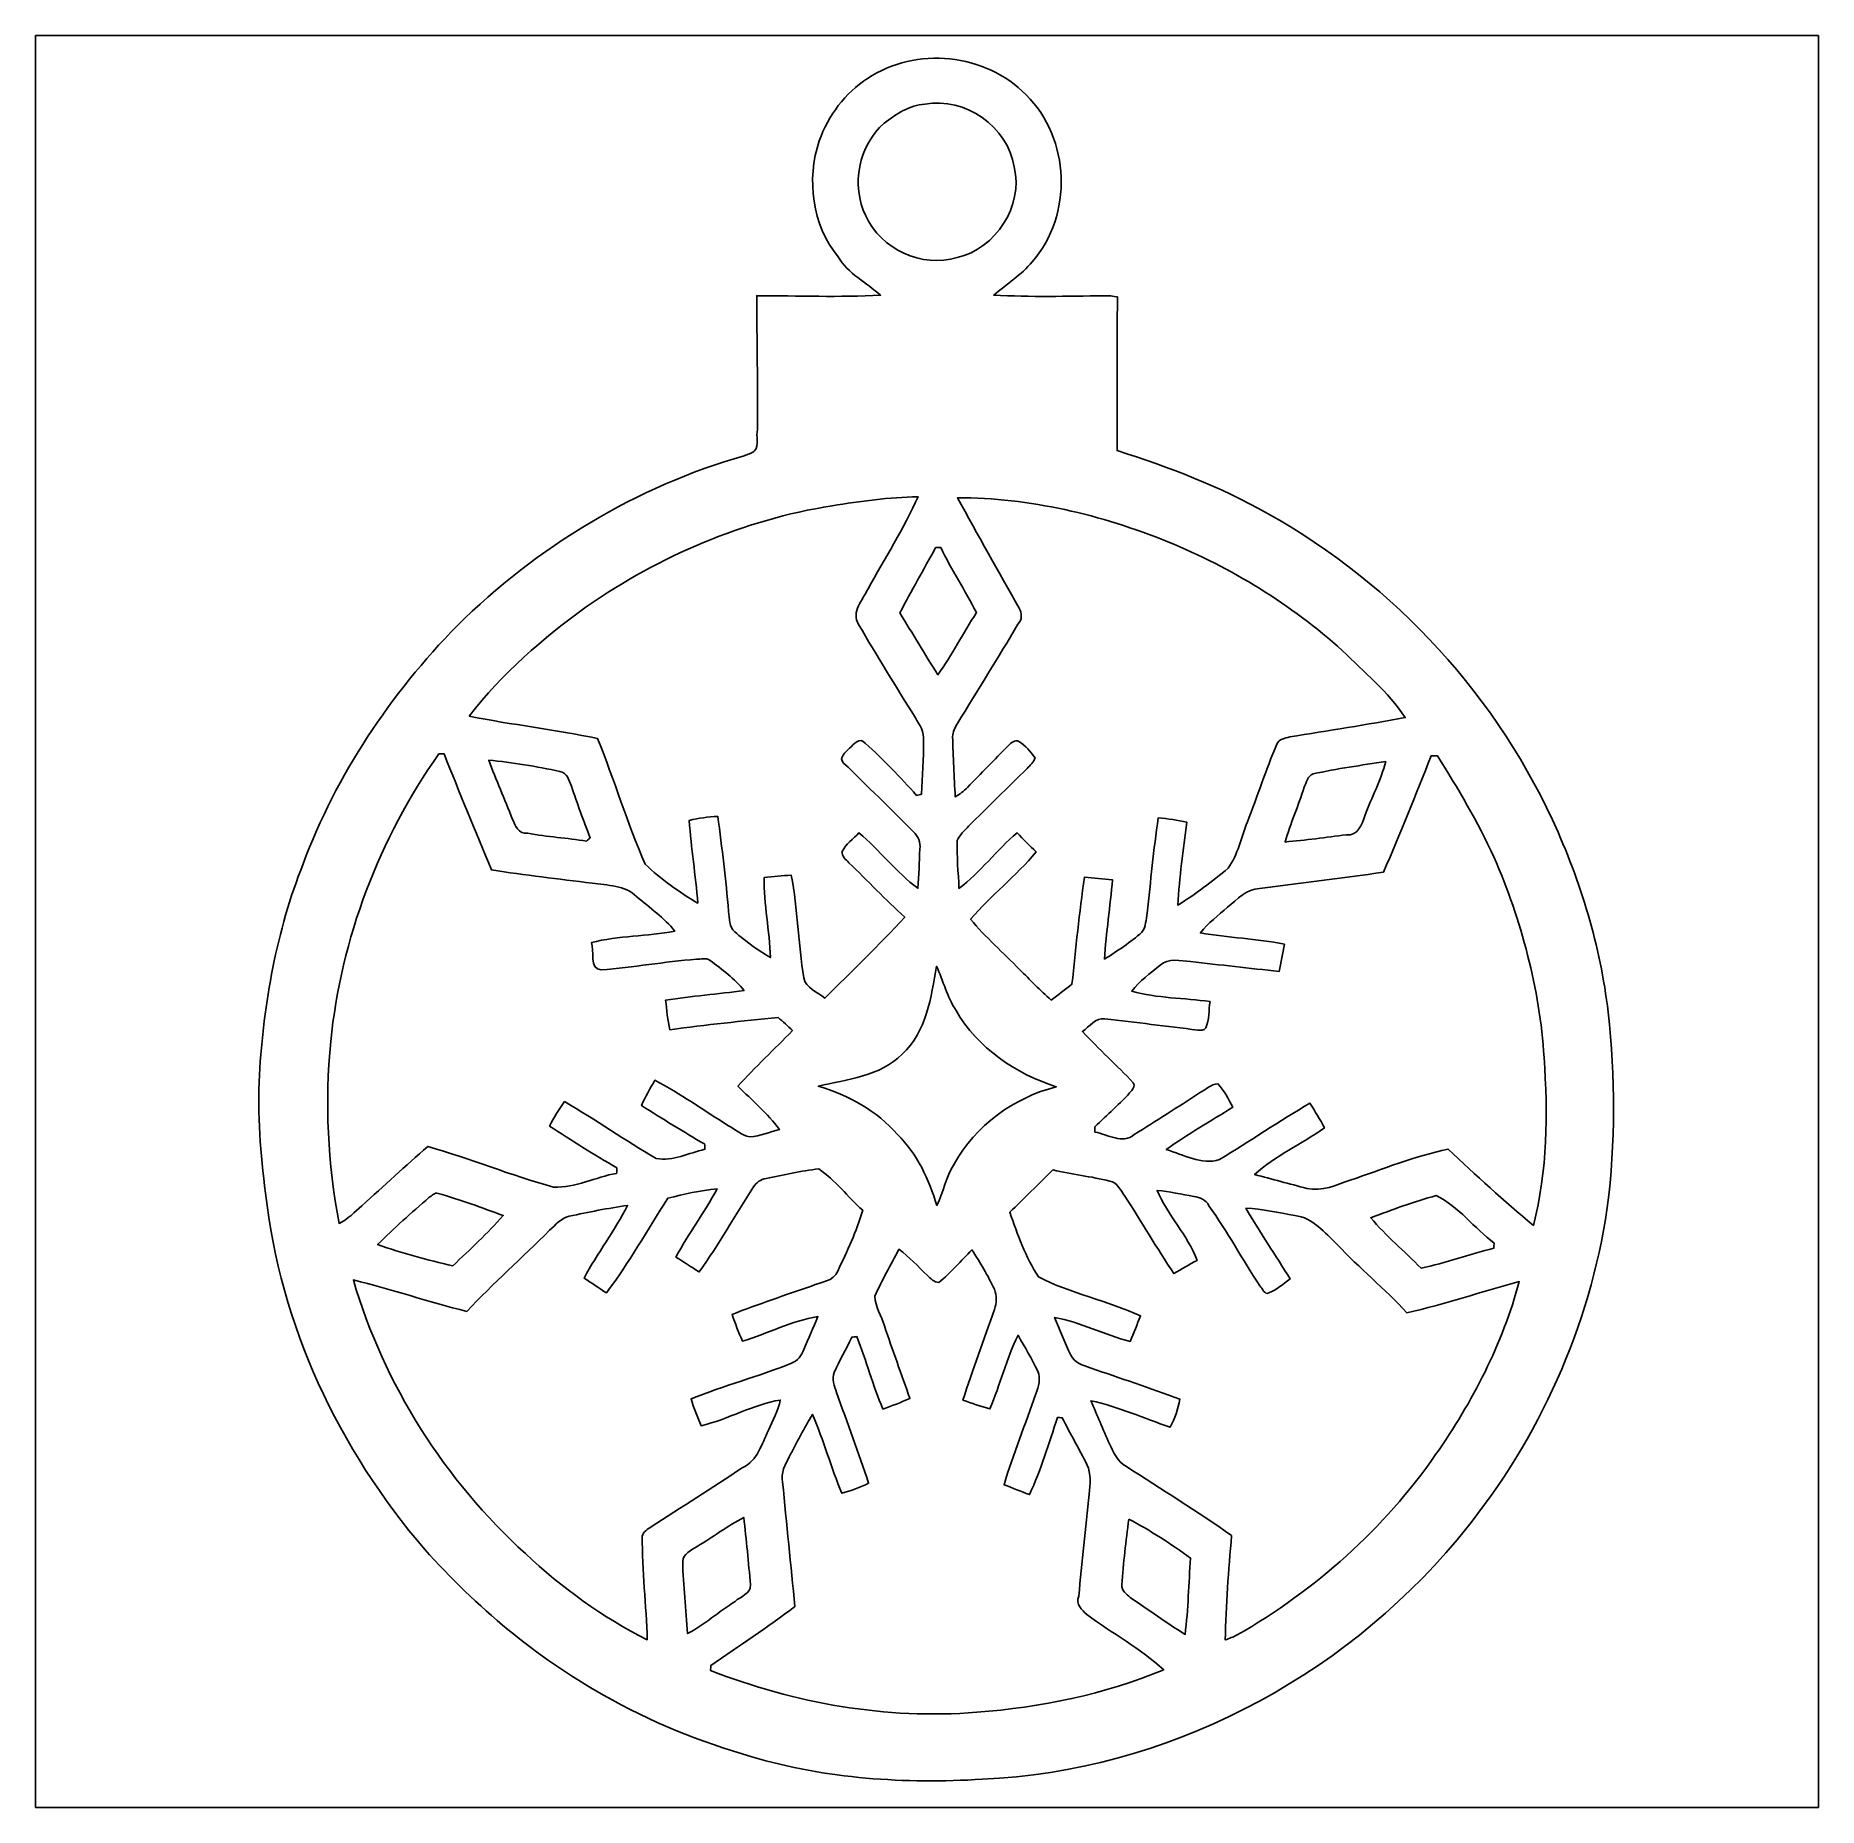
# Model space of a CAD drawing. Header units: centimetres. Extents: x -16.8 to 16.8, y -16.7 to 16.7.
import ezdxf

# ---------------------------------------------------------------- set-up
doc = ezdxf.new("R2010")
doc.units = ezdxf.units.CM
doc.header["$MEASUREMENT"] = 0
doc.layers.add('Layer 1', color=7, linetype='Continuous')

msp = doc.modelspace()

# ---------------------------------------------------------------- linework, layer by layer
at = {"layer": 'Layer 1', "color": 7}
for points, knots in [([(-16.77458, 16.66875), (-16.77458, 16.66875), (16.77458, 16.66875), (16.77458, 16.66875), (16.77458, 16.66875), (16.77458, 16.66875), (16.77458, -16.66875), (16.77458, -16.66875), (16.77458, -16.66875), (16.77458, -16.66875), (-16.77458, -16.66875), (-16.77458, -16.66875), (-16.77458, -16.66875), (-16.77458, -16.66875), (-16.77458, 16.66875), (-16.77458, 16.66875), (-16.77458, 16.66875), (-16.77458, 16.66875), (-16.77458, 16.66875), (-16.77458, 16.66875)], [0, 0, 0, 0, 0.16666667, 0.16666667, 0.16666667, 0.16666667, 0.33333333, 0.33333333, 0.33333333, 0.33333333, 0.5, 0.5, 0.5, 0.5, 0.66666667, 0.66666667, 0.66666667, 0.66666667, 1, 1, 1, 1]), ([(-1.11689, 15.8623), (-1.54234, 15.5889), (-1.85949, 15.16521), (-2.02706, 14.69037), (-2.02706, 14.69037), (-2.27048, 13.96365), (-2.16394, 13.11099), (-1.67428, 12.50738), (-1.67428, 12.50738), (-1.48237, 12.19024), (-1.14088, 12.02302), (-0.87383, 11.78278), (-0.87383, 11.78278), (-1.64994, 11.74468), (-2.42676, 11.77361), (-3.20287, 11.77537), (-3.20287, 11.77537), (-3.20428, 10.93682), (-3.17923, 10.09791), (-3.19088, 9.25936), (-3.19088, 9.25936), (-3.22404, 9.13342), (-3.15207, 8.96479), (-3.24485, 8.85543), (-3.24485, 8.85543), (-3.302, 8.81098), (-3.37079, 8.78699), (-3.43817, 8.76441), (-3.43817, 8.76441), (-5.47617, 8.18515), (-7.33778, 7.04638), (-8.84484, 5.56401), (-8.84484, 5.56401), (-10.09474, 4.28413), (-11.11462, 2.76542), (-11.74044, 1.08514), (-11.74044, 1.08514), (-12.2428, -0.17921), (-12.48269, -1.53247), (-12.56489, -2.88643), (-12.56489, -2.88643), (-12.59981, -3.62903), (-12.54936, -4.37339), (-12.44741, -5.10928), (-12.44741, -5.10928), (-12.17824, -7.58543), (-11.06946, -9.93457), (-9.45162, -11.81453), (-9.45162, -11.81453), (-8.48395, -12.89756), (-7.35894, -13.84829), (-6.08648, -14.55491), (-6.08648, -14.55491), (-5.2137, -15.06361), (-4.26685, -15.43614), (-3.29918, -15.71872), (-3.29918, -15.71872), (-1.89548, -16.13217), (-0.41416, -16.22919), (1.04069, -16.13994), (1.04069, -16.13994), (4.47922, -15.99106), (7.78122, -14.26598), (9.97479, -11.63249), (9.97479, -11.63249), (11.42153, -9.92082), (12.39449, -7.8165), (12.77126, -5.60776), (12.77126, -5.60776), (12.9473, -4.39279), (12.96423, -3.15842), (12.84464, -1.93781), (12.84464, -1.93781), (12.72258, -0.68968), (12.38179, 0.53234), (11.87591, 1.67816), (11.87591, 1.67816), (10.76995, 4.20335), (8.8138, 6.33836), (6.4068, 7.67856), (6.4068, 7.67856), (5.51533, 8.18586), (4.5533, 8.55063), (3.57858, 8.86107), (3.57858, 8.86107), (3.58246, 9.82521), (3.57858, 10.78971), (3.58316, 11.75385), (3.58316, 11.75385), (3.49956, 11.76655), (3.41524, 11.77749), (3.33057, 11.77572), (3.33057, 11.77572), (2.63913, 11.7662), (1.94698, 11.74679), (1.25624, 11.78807), (1.25624, 11.78807), (1.49931, 11.99409), (1.77482, 12.16448), (1.97908, 12.41319), (1.97908, 12.41319), (2.74814, 13.28455), (2.70016, 14.74188), (1.86514, 15.55327), (1.86514, 15.55327), (1.10561, 16.34208), (-0.21096, 16.46872), (-1.11689, 15.8623)], [0, 0, 0, 0, 0.03571429, 0.03571429, 0.03571429, 0.03571429, 0.07142857, 0.07142857, 0.07142857, 0.07142857, 0.10714286, 0.10714286, 0.10714286, 0.10714286, 0.14285714, 0.14285714, 0.14285714, 0.14285714, 0.17857143, 0.17857143, 0.17857143, 0.17857143, 0.21428571, 0.21428571, 0.21428571, 0.21428571, 0.25, 0.25, 0.25, 0.25, 0.28571429, 0.28571429, 0.28571429, 0.28571429, 0.32142857, 0.32142857, 0.32142857, 0.32142857, 0.35714286, 0.35714286, 0.35714286, 0.35714286, 0.39285714, 0.39285714, 0.39285714, 0.39285714, 0.42857143, 0.42857143, 0.42857143, 0.42857143, 0.46428571, 0.46428571, 0.46428571, 0.46428571, 0.5, 0.5, 0.5, 0.5, 0.53571429, 0.53571429, 0.53571429, 0.53571429, 0.57142857, 0.57142857, 0.57142857, 0.57142857, 0.60714286, 0.60714286, 0.60714286, 0.60714286, 0.64285714, 0.64285714, 0.64285714, 0.64285714, 0.67857143, 0.67857143, 0.67857143, 0.67857143, 0.71428571, 0.71428571, 0.71428571, 0.71428571, 0.75, 0.75, 0.75, 0.75, 0.78571429, 0.78571429, 0.78571429, 0.78571429, 0.82142857, 0.82142857, 0.82142857, 0.82142857, 0.85714286, 0.85714286, 0.85714286, 0.85714286, 0.89285714, 0.89285714, 0.89285714, 0.89285714, 0.92857143, 0.92857143, 0.92857143, 0.92857143, 1, 1, 1, 1]), ([(-0.03881, 15.38217), (0.71861, 15.51834), (1.518, 14.95848), (1.64183, 14.19754), (1.64183, 14.19754), (1.81645, 13.45882), (1.29434, 12.66402), (0.56656, 12.49151), (0.56656, 12.49151), (-0.09631, 12.29184), (-0.86783, 12.65026), (-1.15253, 13.2782), (-1.15253, 13.2782), (-1.43334, 13.85288), (-1.28905, 14.60182), (-0.80469, 15.02198), (-0.80469, 15.02198), (-0.58173, 15.1959), (-0.32914, 15.35889), (-0.03881, 15.38217)], [0, 0, 0, 0, 0.16666667, 0.16666667, 0.16666667, 0.16666667, 0.33333333, 0.33333333, 0.33333333, 0.33333333, 0.5, 0.5, 0.5, 0.5, 0.66666667, 0.66666667, 0.66666667, 0.66666667, 1, 1, 1, 1]), ([(-1.78682, 7.82285), (-1.2513, 7.90998), (-0.71226, 7.98266), (-0.16898, 7.99183), (-0.16898, 7.99183), (-0.43639, 7.3914), (-0.79551, 6.83436), (-1.10984, 6.25757), (-1.10984, 6.25757), (-1.2065, 6.05719), (-1.43193, 5.82577), (-1.28799, 5.59118), (-1.28799, 5.59118), (-0.94121, 4.99992), (-0.58208, 4.41537), (-0.21943, 3.83328), (-0.21943, 3.83328), (-0.13899, 3.70346), (-0.04657, 3.56623), (-0.06456, 3.40289), (-0.06456, 3.40289), (-0.05821, 3.06811), (-0.09525, 2.73368), (-0.10301, 2.39854), (-0.10301, 2.39854), (-0.12629, 2.39219), (-0.17286, 2.37984), (-0.19614, 2.37349), (-0.19614, 2.37349), (-0.50553, 2.71145), (-0.81739, 3.05012), (-1.1617, 3.35315), (-1.1617, 3.35315), (-1.26577, 3.48509), (-1.38007, 3.32881), (-1.45944, 3.25896), (-1.45944, 3.25896), (-1.52541, 3.18135), (-1.67781, 3.08539), (-1.5688, 2.98168), (-1.5688, 2.98168), (-1.12854, 2.55199), (-0.68545, 2.12407), (-0.25294, 1.68628), (-0.25294, 1.68628), (-0.16828, 1.60302), (-0.11042, 1.48907), (-0.13758, 1.36384), (-0.13758, 1.36384), (-0.14005, 1.1176), (-0.15487, 0.87101), (-0.1711, 0.62442), (-0.1711, 0.62442), (-0.58244, 0.92745), (-0.89006, 1.34338), (-1.28023, 1.66899), (-1.28023, 1.66899), (-1.38748, 1.55363), (-1.524, 1.45838), (-1.59879, 1.31692), (-1.59879, 1.31692), (-1.61255, 1.2259), (-1.52118, 1.16805), (-1.47038, 1.10525), (-1.47038, 1.10525), (-1.11619, 0.76729), (-0.78281, 0.40711), (-0.41734, 0.08079), (-0.41734, 0.08079), (-0.89923, -0.44626), (-1.41923, -0.93733), (-1.92299, -1.44286), (-1.92299, -1.44286), (-2.06093, -1.32574), (-2.28177, -1.2573), (-2.32057, -1.0608), (-2.32057, -1.0608), (-2.42006, -0.41981), (-2.43381, 0.23248), (-2.55376, 0.87101), (-2.55376, 0.87101), (-2.7238, 0.86219), (-2.89348, 0.84631), (-3.06282, 0.82868), (-3.06282, 0.82868), (-3.07411, 0.32314), (-2.96298, -0.17357), (-2.94675, -0.67769), (-2.94675, -0.67769), (-3.18523, -0.53869), (-3.4096, -0.37465), (-3.61809, -0.19473), (-3.61809, -0.19473), (-3.72921, -0.1016), (-3.71052, 0.0575), (-3.7338, 0.18803), (-3.7338, 0.18803), (-3.78566, 0.78634), (-3.85621, 1.38289), (-3.93806, 1.97767), (-3.93806, 1.97767), (-4.11833, 1.9685), (-4.29754, 1.9431), (-4.47322, 1.90288), (-4.47322, 1.90288), (-4.44324, 1.38183), (-4.35151, 0.86678), (-4.31377, 0.34643), (-4.31377, 0.34643), (-4.66901, 0.55069), (-5.00592, 0.79869), (-5.30366, 1.07844), (-5.30366, 1.07844), (-5.64056, 1.85032), (-5.88222, 2.65994), (-6.19795, 3.44064), (-6.19795, 3.44064), (-6.99805, 3.61386), (-7.81403, 3.70029), (-8.61589, 3.86503), (-8.61589, 3.86503), (-8.00276, 4.6676), (-7.22595, 5.328), (-6.41385, 5.92138), (-6.41385, 5.92138), (-5.03343, 6.87952), (-3.44911, 7.55579), (-1.78682, 7.82285)], [0, 0, 0, 0, 0.03030303, 0.03030303, 0.03030303, 0.03030303, 0.06060606, 0.06060606, 0.06060606, 0.06060606, 0.09090909, 0.09090909, 0.09090909, 0.09090909, 0.12121212, 0.12121212, 0.12121212, 0.12121212, 0.15151515, 0.15151515, 0.15151515, 0.15151515, 0.18181818, 0.18181818, 0.18181818, 0.18181818, 0.21212121, 0.21212121, 0.21212121, 0.21212121, 0.24242424, 0.24242424, 0.24242424, 0.24242424, 0.27272727, 0.27272727, 0.27272727, 0.27272727, 0.3030303, 0.3030303, 0.3030303, 0.3030303, 0.33333333, 0.33333333, 0.33333333, 0.33333333, 0.36363636, 0.36363636, 0.36363636, 0.36363636, 0.39393939, 0.39393939, 0.39393939, 0.39393939, 0.42424242, 0.42424242, 0.42424242, 0.42424242, 0.45454545, 0.45454545, 0.45454545, 0.45454545, 0.48484848, 0.48484848, 0.48484848, 0.48484848, 0.51515152, 0.51515152, 0.51515152, 0.51515152, 0.54545455, 0.54545455, 0.54545455, 0.54545455, 0.57575758, 0.57575758, 0.57575758, 0.57575758, 0.60606061, 0.60606061, 0.60606061, 0.60606061, 0.63636364, 0.63636364, 0.63636364, 0.63636364, 0.66666667, 0.66666667, 0.66666667, 0.66666667, 0.6969697, 0.6969697, 0.6969697, 0.6969697, 0.72727273, 0.72727273, 0.72727273, 0.72727273, 0.75757576, 0.75757576, 0.75757576, 0.75757576, 0.78787879, 0.78787879, 0.78787879, 0.78787879, 0.81818182, 0.81818182, 0.81818182, 0.81818182, 0.84848485, 0.84848485, 0.84848485, 0.84848485, 0.87878788, 0.87878788, 0.87878788, 0.87878788, 0.90909091, 0.90909091, 0.90909091, 0.90909091, 0.93939394, 0.93939394, 0.93939394, 0.93939394, 1, 1, 1, 1]), ([(0.57256, 7.97419), (1.9304, 7.97348), (3.27872, 7.65316), (4.5339, 7.14587), (4.5339, 7.14587), (5.73264, 6.65551), (6.85165, 5.96547), (7.81544, 5.09905), (7.81544, 5.09905), (8.22466, 4.69512), (8.6801, 4.32294), (8.99936, 3.83822), (8.99936, 3.83822), (8.27687, 3.70346), (7.55086, 3.58916), (6.82554, 3.47239), (6.82554, 3.47239), (6.73382, 3.4544), (6.62305, 3.43006), (6.58107, 3.33587), (6.58107, 3.33587), (6.37963, 2.85574), (6.22018, 2.35903), (6.02968, 1.87431), (6.02968, 1.87431), (5.91256, 1.58221), (5.85152, 1.26153), (5.66702, 1.00118), (5.66702, 1.00118), (5.36399, 0.75424), (5.0546, 0.50941), (4.71805, 0.30939), (4.71805, 0.30939), (4.75192, 0.83079), (4.82036, 1.34902), (4.89091, 1.86655), (4.89091, 1.86655), (4.71346, 1.90429), (4.53425, 1.93534), (4.35292, 1.94804), (4.35292, 1.94804), (4.26297, 1.35431), (4.2097, 0.75636), (4.14373, 0.15981), (4.14373, 0.15981), (4.12044, 0.03845), (4.12291, -0.09843), (4.04566, -0.20038), (4.04566, -0.20038), (3.82905, -0.39299), (3.58493, -0.5521), (3.34151, -0.70838), (3.34151, -0.70838), (3.36903, -0.20779), (3.45158, 0.28751), (3.48932, 0.78705), (3.48932, 0.78705), (3.31435, 0.80292), (3.13972, 0.82056), (2.96545, 0.83538), (2.96545, 0.83538), (2.86138, 0.16722), (2.80494, -0.50765), (2.72768, -1.17934), (2.72768, -1.17934), (2.59821, -1.27988), (2.46944, -1.38042), (2.33856, -1.47849), (2.33856, -1.47849), (2.12549, -1.3021), (1.94028, -1.09573), (1.74343, -0.90241), (1.74343, -0.90241), (1.43404, -0.58914), (1.10314, -0.29633), (0.81986, 0.04163), (0.81986, 0.04163), (1.20368, 0.49036), (1.67569, 0.85478), (2.05317, 1.30881), (2.05317, 1.30881), (1.93252, 1.42734), (1.81398, 1.54587), (1.69686, 1.66723), (1.69686, 1.66723), (1.30598, 1.34726), (1.00824, 0.92498), (0.60184, 0.62195), (0.60184, 0.62195), (0.58879, 0.92251), (0.55951, 1.22273), (0.56868, 1.52329), (0.56868, 1.52329), (0.61419, 1.62983), (0.70732, 1.70709), (0.78246, 1.79211), (0.78246, 1.79211), (1.14723, 2.15653), (1.51271, 2.5206), (1.88383, 2.87902), (1.88383, 2.87902), (1.94239, 2.93934), (2.00801, 2.99967), (2.03482, 3.08222), (2.03482, 3.08222), (1.94486, 3.19405), (1.85526, 3.31329), (1.73037, 3.38702), (1.73037, 3.38702), (1.65065, 3.43464), (1.58115, 3.35598), (1.52717, 3.30694), (1.52717, 3.30694), (1.27212, 3.04412), (1.01388, 2.78412), (0.75988, 2.52024), (0.75988, 2.52024), (0.69321, 2.44969), (0.61278, 2.39501), (0.53058, 2.34491), (0.53058, 2.34491), (0.51435, 2.72203), (0.48719, 3.0988), (0.48295, 3.47627), (0.48295, 3.47627), (0.48225, 3.56799), (0.52881, 3.65019), (0.57397, 3.72639), (0.57397, 3.72639), (0.94968, 4.3501), (1.34373, 4.96288), (1.7085, 5.59329), (1.7085, 5.59329), (1.79493, 5.67866), (1.78964, 5.80073), (1.7332, 5.89562), (1.7332, 5.89562), (1.34514, 6.58777), (0.95215, 7.27745), (0.57256, 7.97419)], [0, 0, 0, 0, 0.02777778, 0.02777778, 0.02777778, 0.02777778, 0.05555556, 0.05555556, 0.05555556, 0.05555556, 0.08333333, 0.08333333, 0.08333333, 0.08333333, 0.11111111, 0.11111111, 0.11111111, 0.11111111, 0.13888889, 0.13888889, 0.13888889, 0.13888889, 0.16666667, 0.16666667, 0.16666667, 0.16666667, 0.19444444, 0.19444444, 0.19444444, 0.19444444, 0.22222222, 0.22222222, 0.22222222, 0.22222222, 0.25, 0.25, 0.25, 0.25, 0.27777778, 0.27777778, 0.27777778, 0.27777778, 0.30555556, 0.30555556, 0.30555556, 0.30555556, 0.33333333, 0.33333333, 0.33333333, 0.33333333, 0.36111111, 0.36111111, 0.36111111, 0.36111111, 0.38888889, 0.38888889, 0.38888889, 0.38888889, 0.41666667, 0.41666667, 0.41666667, 0.41666667, 0.44444444, 0.44444444, 0.44444444, 0.44444444, 0.47222222, 0.47222222, 0.47222222, 0.47222222, 0.5, 0.5, 0.5, 0.5, 0.52777778, 0.52777778, 0.52777778, 0.52777778, 0.55555556, 0.55555556, 0.55555556, 0.55555556, 0.58333333, 0.58333333, 0.58333333, 0.58333333, 0.61111111, 0.61111111, 0.61111111, 0.61111111, 0.63888889, 0.63888889, 0.63888889, 0.63888889, 0.66666667, 0.66666667, 0.66666667, 0.66666667, 0.69444444, 0.69444444, 0.69444444, 0.69444444, 0.72222222, 0.72222222, 0.72222222, 0.72222222, 0.75, 0.75, 0.75, 0.75, 0.77777778, 0.77777778, 0.77777778, 0.77777778, 0.80555556, 0.80555556, 0.80555556, 0.80555556, 0.83333333, 0.83333333, 0.83333333, 0.83333333, 0.86111111, 0.86111111, 0.86111111, 0.86111111, 0.88888889, 0.88888889, 0.88888889, 0.88888889, 0.91666667, 0.91666667, 0.91666667, 0.91666667, 0.94444444, 0.94444444, 0.94444444, 0.94444444, 1, 1, 1, 1]), ([(0.16228, 7.0358), (0.18697, 7.0358), (0.23601, 7.03615), (0.2607, 7.03615), (0.2607, 7.03615), (0.46073, 6.61635), (0.71684, 6.22653), (0.93098, 5.81413), (0.93098, 5.81413), (0.68615, 5.42608), (0.47343, 5.01685), (0.20602, 4.64397), (0.20602, 4.64397), (-0.0441, 5.02497), (-0.27023, 5.42114), (-0.51118, 5.80743), (-0.51118, 5.80743), (-0.29492, 6.22159), (-0.06033, 6.62517), (0.16228, 7.0358)], [0, 0, 0, 0, 0.16666667, 0.16666667, 0.16666667, 0.16666667, 0.33333333, 0.33333333, 0.33333333, 0.33333333, 0.5, 0.5, 0.5, 0.5, 0.66666667, 0.66666667, 0.66666667, 0.66666667, 1, 1, 1, 1]), ([(-9.18633, 3.15489), (-9.16199, 3.15524), (-9.11331, 3.15524), (-9.08897, 3.15524), (-9.08897, 3.15524), (-8.8011, 2.42323), (-8.49136, 1.70004), (-8.19679, 0.97049), (-8.19679, 0.97049), (-7.56708, 0.87207), (-6.93349, 0.80222), (-6.30167, 0.72002), (-6.30167, 0.72002), (-6.01239, 0.67804), (-5.68466, 0.69003), (-5.46171, 0.46461), (-5.46171, 0.46461), (-5.2197, 0.25471), (-4.94348, 0.07303), (-4.74592, -0.18309), (-4.74592, -0.18309), (-5.26627, -0.27728), (-5.80214, -0.26917), (-6.31649, -0.39546), (-6.31649, -0.39546), (-6.24981, -0.53658), (-6.36376, -0.90276), (-6.12951, -0.91123), (-6.12951, -0.91123), (-5.53191, -0.8569), (-4.93783, -0.76271), (-4.33987, -0.70767), (-4.33987, -0.70767), (-4.26508, -0.71367), (-4.15149, -0.6731), (-4.08093, -0.73096), (-4.08093, -0.73096), (-3.85586, -0.90382), (-3.62197, -1.07491), (-3.44311, -1.29822), (-3.44311, -1.29822), (-3.93418, -1.3649), (-4.42877, -1.40653), (-4.91913, -1.4799), (-4.91913, -1.4799), (-4.89867, -1.66582), (-4.8835, -1.8542), (-4.83729, -2.03659), (-4.83729, -2.03659), (-4.16031, -1.94592), (-3.48086, -1.87254), (-2.8007, -1.80481), (-2.8007, -1.80481), (-2.71074, -1.88595), (-2.61938, -1.96709), (-2.53259, -2.05281), (-2.53259, -2.05281), (-2.87338, -2.40348), (-3.23003, -2.73826), (-3.55918, -3.09986), (-3.55918, -3.09986), (-3.29318, -3.36515), (-2.99685, -3.60786), (-2.77813, -3.91619), (-2.77813, -3.91619), (-2.96333, -3.95993), (-3.14219, -4.04283), (-3.3341, -4.05271), (-3.3341, -4.05271), (-3.4858, -4.02766), (-3.60574, -3.91619), (-3.73592, -3.84387), (-3.73592, -3.84387), (-4.19664, -3.55741), (-4.63973, -3.23815), (-5.12163, -2.98838), (-5.12163, -2.98838), (-5.21053, -3.14325), (-5.30543, -3.29636), (-5.37104, -3.46322), (-5.37104, -3.46322), (-4.97981, -3.71087), (-4.58682, -3.9564), (-4.18465, -4.18641), (-4.18465, -4.18641), (-4.18324, -4.21146), (-4.18042, -4.26191), (-4.17865, -4.28696), (-4.17865, -4.28696), (-4.48134, -4.35292), (-4.78084, -4.52014), (-5.09588, -4.45911), (-5.09588, -4.45911), (-5.68113, -4.12115), (-6.23499, -3.72851), (-6.82025, -3.38949), (-6.82025, -3.38949), (-6.91974, -3.53907), (-7.02557, -3.68582), (-7.10318, -3.84845), (-7.10318, -3.84845), (-6.68549, -4.11974), (-6.26569, -4.38856), (-5.83424, -4.63762), (-5.83424, -4.63762), (-5.83636, -4.66302), (-5.83988, -4.71346), (-5.84165, -4.73886), (-5.84165, -4.73886), (-6.23958, -4.80554), (-6.61599, -5.01932), (-7.02592, -4.9978), (-7.02592, -4.9978), (-7.82779, -4.78084), (-8.59755, -4.45841), (-9.39694, -4.23298), (-9.39694, -4.23298), (-9.81181, -4.60163), (-10.22279, -4.97452), (-10.63308, -5.34776), (-10.63308, -5.34776), (-10.77136, -5.46453), (-10.89695, -5.60352), (-11.06417, -5.68043), (-11.06417, -5.68043), (-11.27337, -4.55507), (-11.33757, -3.40007), (-11.22151, -2.26025), (-11.22151, -2.26025), (-11.02678, -0.31821), (-10.30993, 1.56104), (-9.18633, 3.15489)], [0, 0, 0, 0, 0.02941176, 0.02941176, 0.02941176, 0.02941176, 0.05882353, 0.05882353, 0.05882353, 0.05882353, 0.08823529, 0.08823529, 0.08823529, 0.08823529, 0.11764706, 0.11764706, 0.11764706, 0.11764706, 0.14705882, 0.14705882, 0.14705882, 0.14705882, 0.17647059, 0.17647059, 0.17647059, 0.17647059, 0.20588235, 0.20588235, 0.20588235, 0.20588235, 0.23529412, 0.23529412, 0.23529412, 0.23529412, 0.26470588, 0.26470588, 0.26470588, 0.26470588, 0.29411765, 0.29411765, 0.29411765, 0.29411765, 0.32352941, 0.32352941, 0.32352941, 0.32352941, 0.35294118, 0.35294118, 0.35294118, 0.35294118, 0.38235294, 0.38235294, 0.38235294, 0.38235294, 0.41176471, 0.41176471, 0.41176471, 0.41176471, 0.44117647, 0.44117647, 0.44117647, 0.44117647, 0.47058824, 0.47058824, 0.47058824, 0.47058824, 0.5, 0.5, 0.5, 0.5, 0.52941176, 0.52941176, 0.52941176, 0.52941176, 0.55882353, 0.55882353, 0.55882353, 0.55882353, 0.58823529, 0.58823529, 0.58823529, 0.58823529, 0.61764706, 0.61764706, 0.61764706, 0.61764706, 0.64705882, 0.64705882, 0.64705882, 0.64705882, 0.67647059, 0.67647059, 0.67647059, 0.67647059, 0.70588235, 0.70588235, 0.70588235, 0.70588235, 0.73529412, 0.73529412, 0.73529412, 0.73529412, 0.76470588, 0.76470588, 0.76470588, 0.76470588, 0.79411765, 0.79411765, 0.79411765, 0.79411765, 0.82352941, 0.82352941, 0.82352941, 0.82352941, 0.85294118, 0.85294118, 0.85294118, 0.85294118, 0.88235294, 0.88235294, 0.88235294, 0.88235294, 0.91176471, 0.91176471, 0.91176471, 0.91176471, 0.94117647, 0.94117647, 0.94117647, 0.94117647, 1, 1, 1, 1]), ([(-8.2483, 3.03565), (-7.79886, 2.99085), (-7.35048, 2.92135), (-6.90986, 2.82293), (-6.90986, 2.82293), (-6.77228, 2.80599), (-6.73841, 2.65465), (-6.69184, 2.54811), (-6.69184, 2.54811), (-6.57966, 2.22179), (-6.46818, 1.89512), (-6.33695, 1.57586), (-6.33695, 1.57586), (-6.36094, 1.55469), (-6.38422, 1.53317), (-6.40786, 1.5113), (-6.40786, 1.5113), (-6.77474, 1.57198), (-7.14693, 1.59385), (-7.51311, 1.65911), (-7.51311, 1.65911), (-7.69232, 1.63865), (-7.74912, 1.80799), (-7.80415, 1.93358), (-7.80415, 1.93358), (-7.94703, 2.30293), (-8.10966, 2.66453), (-8.2483, 3.03565)], [0, 0, 0, 0, 0.125, 0.125, 0.125, 0.125, 0.25, 0.25, 0.25, 0.25, 0.375, 0.375, 0.375, 0.375, 0.5, 0.5, 0.5, 0.5, 0.625, 0.625, 0.625, 0.625, 0.75, 0.75, 0.75, 0.75, 1, 1, 1, 1]), ([(9.48725, 3.11714), (9.52641, 3.11785), (9.56592, 3.1182), (9.60543, 3.11856), (9.60543, 3.11856), (9.99208, 2.50331), (10.36567, 1.87713), (10.66765, 1.21461), (10.66765, 1.21461), (11.18905, 0.02081), (11.52737, -1.25765), (11.61415, -2.55976), (11.61415, -2.55976), (11.68471, -3.61315), (11.67765, -4.69018), (11.41342, -5.71782), (11.41342, -5.71782), (10.85462, -5.26556), (10.32969, -4.77273), (9.80511, -4.28202), (9.80511, -4.28202), (9.17646, -4.42101), (8.57391, -4.65878), (7.96643, -4.86728), (7.96643, -4.86728), (7.70467, -4.95335), (7.43267, -5.09164), (7.14869, -5.0225), (7.14869, -5.0225), (6.8199, -4.93818), (6.49287, -4.84681), (6.16479, -4.76109), (6.16479, -4.76109), (6.55814, -4.40761), (7.04921, -4.18747), (7.47995, -3.88444), (7.47995, -3.88444), (7.39775, -3.72428), (7.30179, -3.57152), (7.20549, -3.42018), (7.20549, -3.42018), (6.62693, -3.75426), (6.0766, -4.13526), (5.50545, -4.48063), (5.50545, -4.48063), (5.16678, -4.5907), (4.82529, -4.38432), (4.50321, -4.29331), (4.50321, -4.29331), (4.89973, -3.99627), (5.33788, -3.76238), (5.75345, -3.49426), (5.75345, -3.49426), (5.66984, -3.34186), (5.59611, -3.17888), (5.47511, -3.05329), (5.47511, -3.05329), (5.34282, -3.06246), (5.24228, -3.16548), (5.13115, -3.22474), (5.13115, -3.22474), (4.72511, -3.4925), (4.3113, -3.74826), (3.90137, -4.00967), (3.90137, -4.00967), (3.67877, -4.19523), (3.4036, -4.00756), (3.16089, -3.96311), (3.16089, -3.96311), (3.15948, -3.93771), (3.15666, -3.88761), (3.1556, -3.86221), (3.1556, -3.86221), (3.39408, -3.64208), (3.63679, -3.42477), (3.85304, -3.1817), (3.85304, -3.1817), (3.88232, -3.14396), (3.92148, -3.07728), (3.88126, -3.03565), (3.88126, -3.03565), (3.57223, -2.70475), (3.23427, -2.40171), (2.92629, -2.06975), (2.92629, -2.06975), (3.05435, -1.98085), (3.169, -1.80375), (3.34751, -1.83197), (3.34751, -1.83197), (3.93065, -1.89583), (4.51238, -1.97379), (5.09482, -2.04223), (5.09482, -2.04223), (5.14597, -2.04541), (5.21547, -2.05634), (5.24475, -2.00166), (5.24475, -2.00166), (5.31742, -1.84926), (5.29731, -1.6704), (5.328, -1.50848), (5.328, -1.50848), (4.83835, -1.43439), (4.32823, -1.44886), (3.85269, -1.30845), (3.85269, -1.30845), (4.00403, -1.11972), (4.20335, -0.97649), (4.3875, -0.82197), (4.3875, -0.82197), (4.54166, -0.68298), (4.77238, -0.74013), (4.95864, -0.75177), (4.95864, -0.75177), (5.51462, -0.81809), (6.07095, -0.88053), (6.62799, -0.94015), (6.62799, -0.94015), (6.66538, -0.77011), (6.69643, -0.59902), (6.72641, -0.42757), (6.72641, -0.42757), (6.20466, -0.31962), (5.66879, -0.30798), (5.14456, -0.21449), (5.14456, -0.21449), (5.29272, -0.03069), (5.48252, 0.11289), (5.65679, 0.27023), (5.65679, 0.27023), (5.8353, 0.41698), (6.01133, 0.60889), (6.25969, 0.62054), (6.25969, 0.62054), (7.0358, 0.72919), (7.81544, 0.81245), (8.59049, 0.92957), (8.59049, 0.92957), (8.90517, 1.65206), (9.19868, 2.38407), (9.48725, 3.11714)], [0, 0, 0, 0, 0.02777778, 0.02777778, 0.02777778, 0.02777778, 0.05555556, 0.05555556, 0.05555556, 0.05555556, 0.08333333, 0.08333333, 0.08333333, 0.08333333, 0.11111111, 0.11111111, 0.11111111, 0.11111111, 0.13888889, 0.13888889, 0.13888889, 0.13888889, 0.16666667, 0.16666667, 0.16666667, 0.16666667, 0.19444444, 0.19444444, 0.19444444, 0.19444444, 0.22222222, 0.22222222, 0.22222222, 0.22222222, 0.25, 0.25, 0.25, 0.25, 0.27777778, 0.27777778, 0.27777778, 0.27777778, 0.30555556, 0.30555556, 0.30555556, 0.30555556, 0.33333333, 0.33333333, 0.33333333, 0.33333333, 0.36111111, 0.36111111, 0.36111111, 0.36111111, 0.38888889, 0.38888889, 0.38888889, 0.38888889, 0.41666667, 0.41666667, 0.41666667, 0.41666667, 0.44444444, 0.44444444, 0.44444444, 0.44444444, 0.47222222, 0.47222222, 0.47222222, 0.47222222, 0.5, 0.5, 0.5, 0.5, 0.52777778, 0.52777778, 0.52777778, 0.52777778, 0.55555556, 0.55555556, 0.55555556, 0.55555556, 0.58333333, 0.58333333, 0.58333333, 0.58333333, 0.61111111, 0.61111111, 0.61111111, 0.61111111, 0.63888889, 0.63888889, 0.63888889, 0.63888889, 0.66666667, 0.66666667, 0.66666667, 0.66666667, 0.69444444, 0.69444444, 0.69444444, 0.69444444, 0.72222222, 0.72222222, 0.72222222, 0.72222222, 0.75, 0.75, 0.75, 0.75, 0.77777778, 0.77777778, 0.77777778, 0.77777778, 0.80555556, 0.80555556, 0.80555556, 0.80555556, 0.83333333, 0.83333333, 0.83333333, 0.83333333, 0.86111111, 0.86111111, 0.86111111, 0.86111111, 0.88888889, 0.88888889, 0.88888889, 0.88888889, 0.91666667, 0.91666667, 0.91666667, 0.91666667, 0.94444444, 0.94444444, 0.94444444, 0.94444444, 1, 1, 1, 1]), ([(7.26687, 2.77813), (7.71807, 2.87514), (8.17598, 2.9404), (8.63212, 3.01166), (8.63212, 3.01166), (8.54463, 2.65677), (8.36471, 2.33433), (8.2423, 1.99143), (8.2423, 1.99143), (8.17809, 1.83233), (8.1213, 1.60091), (7.89093, 1.63336), (7.89093, 1.63336), (7.50852, 1.57833), (7.1247, 1.53282), (6.74017, 1.49578), (6.74017, 1.49578), (6.8386, 1.84644), (6.99064, 2.17911), (7.0993, 2.52695), (7.0993, 2.52695), (7.13811, 2.61726), (7.16245, 2.74179), (7.26687, 2.77813)], [0, 0, 0, 0, 0.14285714, 0.14285714, 0.14285714, 0.14285714, 0.28571429, 0.28571429, 0.28571429, 0.28571429, 0.42857143, 0.42857143, 0.42857143, 0.42857143, 0.57142857, 0.57142857, 0.57142857, 0.57142857, 0.71428571, 0.71428571, 0.71428571, 0.71428571, 1, 1, 1, 1]), ([(0.17992, -0.84067), (0.30903, -1.11619), (0.37465, -1.41993), (0.54681, -1.67569), (0.54681, -1.67569), (0.95532, -2.38407), (1.66582, -2.86561), (2.43381, -3.11009), (2.43381, -3.11009), (1.6316, -3.31364), (0.91405, -3.84069), (0.50941, -4.56636), (0.50941, -4.56636), (0.35172, -4.80342), (0.31362, -5.09235), (0.18521, -5.34282), (0.18521, -5.34282), (0.03704, -4.85458), (-0.18133, -4.37092), (-0.55386, -4.01108), (-0.55386, -4.01108), (-0.94227, -3.55882), (-1.48308, -3.2706), (-2.04682, -3.09915), (-2.04682, -3.09915), (-1.50036, -2.97286), (-0.88512, -2.91359), (-0.46778, -2.4952), (-0.46778, -2.4952), (-0.00141, -2.07257), (0.07126, -1.42346), (0.17992, -0.84067)], [0, 0, 0, 0, 0.11111111, 0.11111111, 0.11111111, 0.11111111, 0.22222222, 0.22222222, 0.22222222, 0.22222222, 0.33333333, 0.33333333, 0.33333333, 0.33333333, 0.44444444, 0.44444444, 0.44444444, 0.44444444, 0.55555556, 0.55555556, 0.55555556, 0.55555556, 0.66666667, 0.66666667, 0.66666667, 0.66666667, 0.77777778, 0.77777778, 0.77777778, 0.77777778, 1, 1, 1, 1]), ([(-3.0293, -4.83799), (-2.69981, -4.77696), (-2.37278, -4.68595), (-2.0387, -4.65702), (-2.0387, -4.65702), (-1.72367, -4.86904), (-1.48978, -5.18054), (-1.20932, -5.43489), (-1.20932, -5.43489), (-1.32503, -5.83071), (-1.5053, -6.20395), (-1.67781, -6.57754), (-1.67781, -6.57754), (-1.75225, -6.77898), (-2.00484, -6.77933), (-2.17099, -6.85941), (-2.17099, -6.85941), (-2.67335, -7.02804), (-3.17324, -7.20478), (-3.66854, -7.39246), (-3.66854, -7.39246), (-3.61139, -7.5632), (-3.54365, -7.73042), (-3.47345, -7.89658), (-3.47345, -7.89658), (-2.99544, -7.75688), (-2.54706, -7.50888), (-2.05246, -7.43479), (-2.05246, -7.43479), (-2.13854, -7.64293), (-2.23273, -7.84789), (-2.31881, -8.05639), (-2.31881, -8.05639), (-2.36291, -8.16645), (-2.43558, -8.27158), (-2.55199, -8.31356), (-2.55199, -8.31356), (-3.17359, -8.55839), (-3.82023, -8.73548), (-4.44112, -8.98243), (-4.44112, -8.98243), (-4.38644, -9.15458), (-4.32012, -9.32251), (-4.24886, -9.48831), (-4.24886, -9.48831), (-3.74086, -9.36766), (-3.27589, -9.09073), (-2.76049, -9.00395), (-2.76049, -9.00395), (-2.79823, -9.20609), (-2.90548, -9.38495), (-2.98379, -9.57333), (-2.98379, -9.57333), (-3.10797, -9.83297), (-3.19334, -10.14624), (-3.47663, -10.28136), (-3.47663, -10.28136), (-4.04495, -10.65601), (-4.61963, -11.02078), (-5.19254, -11.38837), (-5.19254, -11.38837), (-5.25674, -11.43635), (-5.33823, -11.48186), (-5.35799, -11.56617), (-5.35799, -11.56617), (-5.3654, -12.21705), (-5.28073, -12.86581), (-5.26556, -13.51597), (-5.26556, -13.51597), (-6.102, -13.0937), (-6.87388, -12.53772), (-7.55615, -11.89531), (-7.55615, -11.89531), (-9.07415, -10.51278), (-10.21927, -8.71784), (-10.79535, -6.74511), (-10.79535, -6.74511), (-10.07745, -6.91938), (-9.37789, -7.16139), (-8.65999, -7.33672), (-8.65999, -7.33672), (-8.16116, -6.8072), (-7.61683, -6.32319), (-7.10142, -5.8099), (-7.10142, -5.8099), (-6.98959, -5.71006), (-6.88693, -5.57918), (-6.73276, -5.54708), (-6.73276, -5.54708), (-6.3694, -5.46629), (-6.00322, -5.39679), (-5.63527, -5.34141), (-5.63527, -5.34141), (-5.87304, -5.81695), (-6.20078, -6.24134), (-6.45442, -6.70877), (-6.45442, -6.70877), (-6.31437, -6.8012), (-6.17432, -6.89575), (-6.03356, -6.98782), (-6.03356, -6.98782), (-5.60246, -6.42479), (-5.26556, -5.79755), (-4.87715, -5.20594), (-4.87715, -5.20594), (-4.57165, -5.13186), (-4.26403, -5.06307), (-3.95146, -5.02849), (-3.95146, -5.02849), (-4.17971, -5.47511), (-4.49016, -5.8734), (-4.72581, -6.31578), (-4.72581, -6.31578), (-4.57941, -6.40715), (-4.43406, -6.50099), (-4.28766, -6.59306), (-4.28766, -6.59306), (-3.91548, -6.07942), (-3.60751, -5.52274), (-3.26284, -4.9911), (-3.26284, -4.9911), (-3.21134, -4.90784), (-3.12596, -4.85246), (-3.0293, -4.83799)], [0, 0, 0, 0, 0.03125, 0.03125, 0.03125, 0.03125, 0.0625, 0.0625, 0.0625, 0.0625, 0.09375, 0.09375, 0.09375, 0.09375, 0.125, 0.125, 0.125, 0.125, 0.15625, 0.15625, 0.15625, 0.15625, 0.1875, 0.1875, 0.1875, 0.1875, 0.21875, 0.21875, 0.21875, 0.21875, 0.25, 0.25, 0.25, 0.25, 0.28125, 0.28125, 0.28125, 0.28125, 0.3125, 0.3125, 0.3125, 0.3125, 0.34375, 0.34375, 0.34375, 0.34375, 0.375, 0.375, 0.375, 0.375, 0.40625, 0.40625, 0.40625, 0.40625, 0.4375, 0.4375, 0.4375, 0.4375, 0.46875, 0.46875, 0.46875, 0.46875, 0.5, 0.5, 0.5, 0.5, 0.53125, 0.53125, 0.53125, 0.53125, 0.5625, 0.5625, 0.5625, 0.5625, 0.59375, 0.59375, 0.59375, 0.59375, 0.625, 0.625, 0.625, 0.625, 0.65625, 0.65625, 0.65625, 0.65625, 0.6875, 0.6875, 0.6875, 0.6875, 0.71875, 0.71875, 0.71875, 0.71875, 0.75, 0.75, 0.75, 0.75, 0.78125, 0.78125, 0.78125, 0.78125, 0.8125, 0.8125, 0.8125, 0.8125, 0.84375, 0.84375, 0.84375, 0.84375, 0.875, 0.875, 0.875, 0.875, 0.90625, 0.90625, 0.90625, 0.90625, 0.9375, 0.9375, 0.9375, 0.9375, 1, 1, 1, 1]), ([(2.3689, -4.67572), (2.7245, -4.75368), (3.08751, -4.79884), (3.44135, -4.88491), (3.44135, -4.88491), (3.5874, -4.91031), (3.64208, -5.06307), (3.72322, -5.16784), (3.72322, -5.16784), (4.03648, -5.65044), (4.32611, -6.14856), (4.64679, -6.62658), (4.64679, -6.62658), (4.79249, -6.54332), (4.93677, -6.45795), (5.08353, -6.37611), (5.08353, -6.37611), (4.90467, -5.89809), (4.52614, -5.52838), (4.3307, -5.05954), (4.3307, -5.05954), (4.56318, -5.08741), (4.79319, -5.12904), (5.0232, -5.17384), (5.0232, -5.17384), (5.13362, -5.19606), (5.25533, -5.22993), (5.30472, -5.34776), (5.30472, -5.34776), (5.65362, -5.83248), (5.93654, -6.36094), (6.26604, -6.85871), (6.26604, -6.85871), (6.31437, -6.89998), (6.34718, -7.03227), (6.4329, -6.98959), (6.4329, -6.98959), (6.58283, -6.93138), (6.70278, -6.81708), (6.83401, -6.72641), (6.83401, -6.72641), (6.55814, -6.28156), (6.26533, -5.84729), (6.00322, -5.39432), (6.00322, -5.39432), (6.31261, -5.41055), (6.61741, -5.47582), (6.92185, -5.53156), (6.92185, -5.53156), (7.26122, -5.57142), (7.48347, -5.85999), (7.71807, -6.07554), (7.71807, -6.07554), (8.13858, -6.5218), (8.61307, -6.91268), (9.03005, -7.36212), (9.03005, -7.36212), (9.74407, -7.20055), (10.43869, -6.96595), (11.14496, -6.77545), (11.14496, -6.77545), (10.83098, -7.94597), (10.26795, -9.04381), (9.57086, -10.03159), (9.57086, -10.03159), (8.6046, -11.42682), (7.3085, -12.58111), (5.83882, -13.42461), (5.83882, -13.42461), (5.76615, -13.46235), (5.68925, -13.49022), (5.61305, -13.51915), (5.61305, -13.51915), (5.62257, -12.86334), (5.67549, -12.20823), (5.73334, -11.55488), (5.73334, -11.55488), (5.08988, -11.09557), (4.41043, -10.69058), (3.7532, -10.25207), (3.7532, -10.25207), (3.58034, -10.17164), (3.50979, -9.98855), (3.43464, -9.82804), (3.43464, -9.82804), (3.31576, -9.55851), (3.19864, -9.28864), (3.08539, -9.017), (3.08539, -9.017), (3.59763, -9.13095), (4.08129, -9.34402), (4.57588, -9.51618), (4.57588, -9.51618), (4.66654, -9.35284), (4.72687, -9.17469), (4.75897, -8.99054), (4.75897, -8.99054), (4.20123, -8.78064), (3.63537, -8.5919), (3.07164, -8.39893), (3.07164, -8.39893), (2.93687, -8.34778), (2.77424, -8.30439), (2.70792, -8.16187), (2.70792, -8.16187), (2.59397, -7.92939), (2.49908, -7.68809), (2.4003, -7.44926), (2.4003, -7.44926), (2.89137, -7.54274), (3.34186, -7.77487), (3.82376, -7.90187), (3.82376, -7.90187), (3.89079, -7.74241), (3.95499, -7.58225), (4.01814, -7.42174), (4.01814, -7.42174), (3.39619, -7.1307), (2.70475, -7.00546), (2.09621, -6.68796), (2.09621, -6.68796), (1.85526, -6.31684), (1.70639, -5.88645), (1.55575, -5.47053), (1.55575, -5.47053), (1.83162, -5.21088), (2.09585, -4.93854), (2.3689, -4.67572)], [0, 0, 0, 0, 0.03030303, 0.03030303, 0.03030303, 0.03030303, 0.06060606, 0.06060606, 0.06060606, 0.06060606, 0.09090909, 0.09090909, 0.09090909, 0.09090909, 0.12121212, 0.12121212, 0.12121212, 0.12121212, 0.15151515, 0.15151515, 0.15151515, 0.15151515, 0.18181818, 0.18181818, 0.18181818, 0.18181818, 0.21212121, 0.21212121, 0.21212121, 0.21212121, 0.24242424, 0.24242424, 0.24242424, 0.24242424, 0.27272727, 0.27272727, 0.27272727, 0.27272727, 0.3030303, 0.3030303, 0.3030303, 0.3030303, 0.33333333, 0.33333333, 0.33333333, 0.33333333, 0.36363636, 0.36363636, 0.36363636, 0.36363636, 0.39393939, 0.39393939, 0.39393939, 0.39393939, 0.42424242, 0.42424242, 0.42424242, 0.42424242, 0.45454545, 0.45454545, 0.45454545, 0.45454545, 0.48484848, 0.48484848, 0.48484848, 0.48484848, 0.51515152, 0.51515152, 0.51515152, 0.51515152, 0.54545455, 0.54545455, 0.54545455, 0.54545455, 0.57575758, 0.57575758, 0.57575758, 0.57575758, 0.60606061, 0.60606061, 0.60606061, 0.60606061, 0.63636364, 0.63636364, 0.63636364, 0.63636364, 0.66666667, 0.66666667, 0.66666667, 0.66666667, 0.6969697, 0.6969697, 0.6969697, 0.6969697, 0.72727273, 0.72727273, 0.72727273, 0.72727273, 0.75757576, 0.75757576, 0.75757576, 0.75757576, 0.78787879, 0.78787879, 0.78787879, 0.78787879, 0.81818182, 0.81818182, 0.81818182, 0.81818182, 0.84848485, 0.84848485, 0.84848485, 0.84848485, 0.87878788, 0.87878788, 0.87878788, 0.87878788, 0.90909091, 0.90909091, 0.90909091, 0.90909091, 0.93939394, 0.93939394, 0.93939394, 0.93939394, 1, 1, 1, 1]), ([(-9.3726, -5.19606), (-9.3218, -5.16467), (-9.26888, -5.09023), (-9.19939, -5.11739), (-9.19939, -5.11739), (-8.78381, -5.23452), (-8.37847, -5.38445), (-7.97384, -5.53438), (-7.97384, -5.53438), (-8.26946, -5.86881), (-8.59966, -6.17044), (-8.92316, -6.47771), (-8.92316, -6.47771), (-9.40188, -6.37081), (-9.87707, -6.24346), (-10.33886, -6.07836), (-10.33886, -6.07836), (-10.02912, -5.77109), (-9.70421, -5.47934), (-9.3726, -5.19606)], [0, 0, 0, 0, 0.16666667, 0.16666667, 0.16666667, 0.16666667, 0.33333333, 0.33333333, 0.33333333, 0.33333333, 0.5, 0.5, 0.5, 0.5, 0.66666667, 0.66666667, 0.66666667, 0.66666667, 1, 1, 1, 1]), ([(9.58462, -5.15761), (10.00478, -5.36646), (10.29864, -5.76862), (10.67364, -6.05014), (10.67364, -6.05014), (10.67188, -6.07448), (10.66906, -6.12352), (10.66729, -6.14786), (10.66729, -6.14786), (10.20762, -6.26322), (9.76066, -6.42338), (9.29711, -6.52357), (9.29711, -6.52357), (8.98666, -6.20324), (8.636, -5.91961), (8.35201, -5.57389), (8.35201, -5.57389), (8.75841, -5.4229), (9.16517, -5.26874), (9.58462, -5.15761)], [0, 0, 0, 0, 0.16666667, 0.16666667, 0.16666667, 0.16666667, 0.33333333, 0.33333333, 0.33333333, 0.33333333, 0.5, 0.5, 0.5, 0.5, 0.66666667, 0.66666667, 0.66666667, 0.66666667, 1, 1, 1, 1]), ([(-0.52917, -6.16761), (-0.33584, -6.31543), (-0.16545, -6.49005), (0.0067, -6.6615), (0.0067, -6.6615), (0.06879, -6.71795), (0.13335, -6.78709), (0.2226, -6.79309), (0.2226, -6.79309), (0.44732, -6.60682), (0.63747, -6.38351), (0.84526, -6.17926), (0.84526, -6.17926), (1.00048, -6.41738), (1.14864, -6.6615), (1.26718, -6.92079), (1.26718, -6.92079), (1.32045, -7.03827), (1.31233, -7.17726), (1.27106, -7.29827), (1.27106, -7.29827), (1.06962, -7.86624), (0.86325, -8.43315), (0.67451, -9.00606), (0.67451, -9.00606), (0.84208, -9.06709), (1.01106, -9.12389), (1.18357, -9.17011), (1.18357, -9.17011), (1.3783, -8.71502), (1.4919, -8.22925), (1.71344, -7.78545), (1.71344, -7.78545), (1.84221, -8.00841), (1.97203, -8.23136), (2.08386, -8.46384), (2.08386, -8.46384), (2.14806, -8.59684), (2.09691, -8.75524), (2.04893, -8.88471), (2.04893, -8.88471), (1.85173, -9.45656), (1.62243, -10.01783), (1.44992, -10.5978), (1.44992, -10.5978), (1.60937, -10.66094), (1.76918, -10.72162), (1.92934, -10.78406), (1.92934, -10.78406), (2.14595, -10.31593), (2.29411, -9.82063), (2.45674, -9.33274), (2.45674, -9.33274), (2.47932, -9.33379), (2.52448, -9.33626), (2.5467, -9.33732), (2.5467, -9.33732), (2.69064, -9.63648), (2.86385, -9.92046), (3.00919, -10.21891), (3.00919, -10.21891), (3.09492, -10.39072), (3.06705, -10.59215), (3.05188, -10.7763), (3.05188, -10.7763), (2.98274, -11.41624), (2.91077, -12.05653), (2.85785, -12.69824), (2.85785, -12.69824), (2.79047, -12.84711), (2.91571, -12.954), (3.00955, -13.04008), (3.00955, -13.04008), (3.48333, -13.39603), (4.01708, -13.67684), (4.45452, -14.08042), (4.45452, -14.08042), (3.33834, -14.5475), (2.13995, -14.7888), (0.93663, -14.87876), (0.93663, -14.87876), (-0.76729, -15.01916), (-2.4892, -14.71013), (-4.07705, -14.09277), (-4.07705, -14.09277), (-4.07388, -14.06913), (-4.06823, -14.02256), (-4.06506, -13.99928), (-4.06506, -13.99928), (-3.53766, -13.63274), (-3.00179, -13.2775), (-2.48779, -12.89226), (-2.48779, -12.89226), (-2.55976, -12.11121), (-2.64372, -11.33087), (-2.71745, -10.55017), (-2.71745, -10.55017), (-2.7619, -10.37519), (-2.66277, -10.22138), (-2.59292, -10.07216), (-2.59292, -10.07216), (-2.45251, -9.80369), (-2.31352, -9.53382), (-2.15441, -9.27629), (-2.15441, -9.27629), (-1.94663, -9.76171), (-1.80411, -10.27148), (-1.60161, -10.75937), (-1.60161, -10.75937), (-1.4291, -10.70963), (-1.26048, -10.64577), (-1.09784, -10.56957), (-1.09784, -10.56957), (-1.28799, -9.99596), (-1.49825, -9.42975), (-1.70286, -8.86143), (-1.70286, -8.86143), (-1.73673, -8.74148), (-1.80305, -8.60919), (-1.74484, -8.48678), (-1.74484, -8.48678), (-1.64783, -8.25888), (-1.51906, -8.04721), (-1.4157, -7.82285), (-1.4157, -7.82285), (-1.39171, -7.81967), (-1.34408, -7.81367), (-1.32009, -7.81085), (-1.32009, -7.81085), (-1.14159, -8.25994), (-1.02094, -8.73019), (-0.82868, -9.17434), (-0.82868, -9.17434), (-0.65758, -9.11472), (-0.4893, -9.04663), (-0.32244, -8.97608), (-0.32244, -8.97608), (-0.48013, -8.51923), (-0.65052, -8.06662), (-0.80186, -7.6073), (-0.80186, -7.6073), (-0.85901, -7.42209), (-0.97261, -7.24676), (-0.98072, -7.05132), (-0.98072, -7.05132), (-0.84949, -6.74758), (-0.68016, -6.46148), (-0.52917, -6.16761)], [0, 0, 0, 0, 0.02631579, 0.02631579, 0.02631579, 0.02631579, 0.05263158, 0.05263158, 0.05263158, 0.05263158, 0.07894737, 0.07894737, 0.07894737, 0.07894737, 0.10526316, 0.10526316, 0.10526316, 0.10526316, 0.13157895, 0.13157895, 0.13157895, 0.13157895, 0.15789474, 0.15789474, 0.15789474, 0.15789474, 0.18421053, 0.18421053, 0.18421053, 0.18421053, 0.21052632, 0.21052632, 0.21052632, 0.21052632, 0.23684211, 0.23684211, 0.23684211, 0.23684211, 0.26315789, 0.26315789, 0.26315789, 0.26315789, 0.28947368, 0.28947368, 0.28947368, 0.28947368, 0.31578947, 0.31578947, 0.31578947, 0.31578947, 0.34210526, 0.34210526, 0.34210526, 0.34210526, 0.36842105, 0.36842105, 0.36842105, 0.36842105, 0.39473684, 0.39473684, 0.39473684, 0.39473684, 0.42105263, 0.42105263, 0.42105263, 0.42105263, 0.44736842, 0.44736842, 0.44736842, 0.44736842, 0.47368421, 0.47368421, 0.47368421, 0.47368421, 0.5, 0.5, 0.5, 0.5, 0.52631579, 0.52631579, 0.52631579, 0.52631579, 0.55263158, 0.55263158, 0.55263158, 0.55263158, 0.57894737, 0.57894737, 0.57894737, 0.57894737, 0.60526316, 0.60526316, 0.60526316, 0.60526316, 0.63157895, 0.63157895, 0.63157895, 0.63157895, 0.65789474, 0.65789474, 0.65789474, 0.65789474, 0.68421053, 0.68421053, 0.68421053, 0.68421053, 0.71052632, 0.71052632, 0.71052632, 0.71052632, 0.73684211, 0.73684211, 0.73684211, 0.73684211, 0.76315789, 0.76315789, 0.76315789, 0.76315789, 0.78947368, 0.78947368, 0.78947368, 0.78947368, 0.81578947, 0.81578947, 0.81578947, 0.81578947, 0.84210526, 0.84210526, 0.84210526, 0.84210526, 0.86842105, 0.86842105, 0.86842105, 0.86842105, 0.89473684, 0.89473684, 0.89473684, 0.89473684, 0.92105263, 0.92105263, 0.92105263, 0.92105263, 0.94736842, 0.94736842, 0.94736842, 0.94736842, 1, 1, 1, 1]), ([(-4.32611, -11.75879), (-4.02837, -11.58593), (-3.75461, -11.3732), (-3.44876, -11.21375), (-3.44876, -11.21375), (-3.40113, -11.63673), (-3.35915, -12.06041), (-3.31999, -12.4841), (-3.31999, -12.4841), (-3.31011, -12.65096), (-3.51614, -12.70071), (-3.61315, -12.79384), (-3.61315, -12.79384), (-3.91795, -12.98434), (-4.18571, -13.23305), (-4.50568, -13.39921), (-4.50568, -13.39921), (-4.53143, -12.948), (-4.5907, -12.49856), (-4.59811, -12.04701), (-4.59811, -12.04701), (-4.59634, -11.89496), (-4.42983, -11.83252), (-4.32611, -11.75879)], [0, 0, 0, 0, 0.14285714, 0.14285714, 0.14285714, 0.14285714, 0.28571429, 0.28571429, 0.28571429, 0.28571429, 0.42857143, 0.42857143, 0.42857143, 0.42857143, 0.57142857, 0.57142857, 0.57142857, 0.57142857, 0.71428571, 0.71428571, 0.71428571, 0.71428571, 1, 1, 1, 1]), ([(3.79942, -11.24585), (4.20405, -11.45822), (4.58787, -11.71152), (4.95935, -11.97786), (4.95935, -11.97786), (4.92654, -12.45658), (4.91631, -12.93848), (4.85634, -13.41508), (4.85634, -13.41508), (4.50603, -13.19283), (4.16772, -12.95188), (3.82482, -12.7187), (3.82482, -12.7187), (3.74791, -12.66296), (3.66254, -12.58641), (3.66677, -12.48304), (3.66677, -12.48304), (3.69782, -12.06923), (3.74227, -11.65648), (3.79942, -11.24585)], [0, 0, 0, 0, 0.16666667, 0.16666667, 0.16666667, 0.16666667, 0.33333333, 0.33333333, 0.33333333, 0.33333333, 0.5, 0.5, 0.5, 0.5, 0.66666667, 0.66666667, 0.66666667, 0.66666667, 1, 1, 1, 1])]:
    msp.add_open_spline(points, degree=3, knots=knots, dxfattribs=at)
at = {"layer": 'Layer 1', "color": 253}
for points, knots in [([(-1.11689, 15.8623), (-0.21096, 16.46872), (1.10561, 16.34208), (1.86514, 15.55327), (1.86514, 15.55327), (2.70016, 14.74188), (2.74814, 13.28455), (1.97908, 12.41319), (1.97908, 12.41319), (1.77482, 12.16448), (1.49931, 11.99409), (1.25624, 11.78807), (1.25624, 11.78807), (1.94698, 11.74679), (2.63913, 11.7662), (3.33057, 11.77572), (3.33057, 11.77572), (3.41524, 11.77749), (3.49956, 11.76655), (3.58316, 11.75385), (3.58316, 11.75385), (3.57858, 10.78971), (3.58246, 9.82521), (3.57858, 8.86107), (3.57858, 8.86107), (4.5533, 8.55063), (5.51533, 8.18586), (6.4068, 7.67856), (6.4068, 7.67856), (8.8138, 6.33836), (10.76995, 4.20335), (11.87591, 1.67816), (11.87591, 1.67816), (12.38179, 0.53234), (12.72258, -0.68968), (12.84464, -1.93781), (12.84464, -1.93781), (12.96423, -3.15842), (12.9473, -4.39279), (12.77126, -5.60776), (12.77126, -5.60776), (12.39449, -7.8165), (11.42153, -9.92082), (9.97479, -11.63249), (9.97479, -11.63249), (7.78122, -14.26598), (4.47922, -15.99106), (1.04069, -16.13994), (1.04069, -16.13994), (-0.41416, -16.22919), (-1.89548, -16.13217), (-3.29918, -15.71872), (-3.29918, -15.71872), (-4.26685, -15.43614), (-5.2137, -15.06361), (-6.08648, -14.55491), (-6.08648, -14.55491), (-7.35894, -13.84829), (-8.48395, -12.89756), (-9.45162, -11.81453), (-9.45162, -11.81453), (-11.06946, -9.93457), (-12.17824, -7.58543), (-12.44741, -5.10928), (-12.44741, -5.10928), (-12.54936, -4.37339), (-12.59981, -3.62903), (-12.56489, -2.88643), (-12.56489, -2.88643), (-12.48269, -1.53247), (-12.2428, -0.17921), (-11.74044, 1.08514), (-11.74044, 1.08514), (-11.11462, 2.76542), (-10.09474, 4.28413), (-8.84484, 5.56401), (-8.84484, 5.56401), (-7.33778, 7.04638), (-5.47617, 8.18515), (-3.43817, 8.76441), (-3.43817, 8.76441), (-3.37079, 8.78699), (-3.302, 8.81098), (-3.24485, 8.85543), (-3.24485, 8.85543), (-3.15207, 8.96479), (-3.22404, 9.13342), (-3.19088, 9.25936), (-3.19088, 9.25936), (-3.17923, 10.09791), (-3.20428, 10.93682), (-3.20287, 11.77537), (-3.20287, 11.77537), (-2.42676, 11.77361), (-1.64994, 11.74468), (-0.87383, 11.78278), (-0.87383, 11.78278), (-1.14088, 12.02302), (-1.48237, 12.19024), (-1.67428, 12.50738), (-1.67428, 12.50738), (-2.16394, 13.11099), (-2.27048, 13.96365), (-2.02706, 14.69037), (-2.02706, 14.69037), (-1.85949, 15.16521), (-1.54234, 15.5889), (-1.11689, 15.8623), (-1.11689, 15.8623), (-1.11689, 15.8623), (-1.11689, 15.8623), (-1.11689, 15.8623)], [0, 0, 0, 0, 0.03448276, 0.03448276, 0.03448276, 0.03448276, 0.06896552, 0.06896552, 0.06896552, 0.06896552, 0.10344828, 0.10344828, 0.10344828, 0.10344828, 0.13793103, 0.13793103, 0.13793103, 0.13793103, 0.17241379, 0.17241379, 0.17241379, 0.17241379, 0.20689655, 0.20689655, 0.20689655, 0.20689655, 0.24137931, 0.24137931, 0.24137931, 0.24137931, 0.27586207, 0.27586207, 0.27586207, 0.27586207, 0.31034483, 0.31034483, 0.31034483, 0.31034483, 0.34482759, 0.34482759, 0.34482759, 0.34482759, 0.37931034, 0.37931034, 0.37931034, 0.37931034, 0.4137931, 0.4137931, 0.4137931, 0.4137931, 0.44827586, 0.44827586, 0.44827586, 0.44827586, 0.48275862, 0.48275862, 0.48275862, 0.48275862, 0.51724138, 0.51724138, 0.51724138, 0.51724138, 0.55172414, 0.55172414, 0.55172414, 0.55172414, 0.5862069, 0.5862069, 0.5862069, 0.5862069, 0.62068966, 0.62068966, 0.62068966, 0.62068966, 0.65517241, 0.65517241, 0.65517241, 0.65517241, 0.68965517, 0.68965517, 0.68965517, 0.68965517, 0.72413793, 0.72413793, 0.72413793, 0.72413793, 0.75862069, 0.75862069, 0.75862069, 0.75862069, 0.79310345, 0.79310345, 0.79310345, 0.79310345, 0.82758621, 0.82758621, 0.82758621, 0.82758621, 0.86206897, 0.86206897, 0.86206897, 0.86206897, 0.89655172, 0.89655172, 0.89655172, 0.89655172, 0.93103448, 0.93103448, 0.93103448, 0.93103448, 1, 1, 1, 1]), ([(-0.03881, 15.38217), (-0.32914, 15.35889), (-0.58173, 15.1959), (-0.80469, 15.02198), (-0.80469, 15.02198), (-1.28905, 14.60182), (-1.43334, 13.85288), (-1.15253, 13.2782), (-1.15253, 13.2782), (-0.86783, 12.65026), (-0.09631, 12.29184), (0.56656, 12.49151), (0.56656, 12.49151), (1.29434, 12.66402), (1.81645, 13.45882), (1.64183, 14.19754), (1.64183, 14.19754), (1.518, 14.95848), (0.71861, 15.51834), (-0.03881, 15.38217), (-0.03881, 15.38217), (-0.03881, 15.38217), (-0.03881, 15.38217), (-0.03881, 15.38217)], [0, 0, 0, 0, 0.14285714, 0.14285714, 0.14285714, 0.14285714, 0.28571429, 0.28571429, 0.28571429, 0.28571429, 0.42857143, 0.42857143, 0.42857143, 0.42857143, 0.57142857, 0.57142857, 0.57142857, 0.57142857, 0.71428571, 0.71428571, 0.71428571, 0.71428571, 1, 1, 1, 1]), ([(-1.78682, 7.82285), (-3.44911, 7.55579), (-5.03343, 6.87952), (-6.41385, 5.92138), (-6.41385, 5.92138), (-7.22595, 5.328), (-8.00276, 4.6676), (-8.61589, 3.86503), (-8.61589, 3.86503), (-7.81403, 3.70029), (-6.99805, 3.61386), (-6.19795, 3.44064), (-6.19795, 3.44064), (-5.88222, 2.65994), (-5.64056, 1.85032), (-5.30366, 1.07844), (-5.30366, 1.07844), (-5.00592, 0.79869), (-4.66901, 0.55069), (-4.31377, 0.34643), (-4.31377, 0.34643), (-4.35151, 0.86678), (-4.44324, 1.38183), (-4.47322, 1.90288), (-4.47322, 1.90288), (-4.29754, 1.9431), (-4.11833, 1.9685), (-3.93806, 1.97767), (-3.93806, 1.97767), (-3.85621, 1.38289), (-3.78566, 0.78634), (-3.7338, 0.18803), (-3.7338, 0.18803), (-3.71052, 0.0575), (-3.72921, -0.1016), (-3.61809, -0.19473), (-3.61809, -0.19473), (-3.4096, -0.37465), (-3.18523, -0.53869), (-2.94675, -0.67769), (-2.94675, -0.67769), (-2.96298, -0.17357), (-3.07411, 0.32314), (-3.06282, 0.82868), (-3.06282, 0.82868), (-2.89348, 0.84631), (-2.7238, 0.86219), (-2.55376, 0.87101), (-2.55376, 0.87101), (-2.43381, 0.23248), (-2.42006, -0.41981), (-2.32057, -1.0608), (-2.32057, -1.0608), (-2.28177, -1.2573), (-2.06093, -1.32574), (-1.92299, -1.44286), (-1.92299, -1.44286), (-1.41923, -0.93733), (-0.89923, -0.44626), (-0.41734, 0.08079), (-0.41734, 0.08079), (-0.78281, 0.40711), (-1.11619, 0.76729), (-1.47038, 1.10525), (-1.47038, 1.10525), (-1.52118, 1.16805), (-1.61255, 1.2259), (-1.59879, 1.31692), (-1.59879, 1.31692), (-1.524, 1.45838), (-1.38748, 1.55363), (-1.28023, 1.66899), (-1.28023, 1.66899), (-0.89006, 1.34338), (-0.58244, 0.92745), (-0.1711, 0.62442), (-0.1711, 0.62442), (-0.15487, 0.87101), (-0.14005, 1.1176), (-0.13758, 1.36384), (-0.13758, 1.36384), (-0.11042, 1.48907), (-0.16828, 1.60302), (-0.25294, 1.68628), (-0.25294, 1.68628), (-0.68545, 2.12407), (-1.12854, 2.55199), (-1.5688, 2.98168), (-1.5688, 2.98168), (-1.67781, 3.08539), (-1.52541, 3.18135), (-1.45944, 3.25896), (-1.45944, 3.25896), (-1.38007, 3.32881), (-1.26577, 3.48509), (-1.1617, 3.35315), (-1.1617, 3.35315), (-0.81739, 3.05012), (-0.50553, 2.71145), (-0.19614, 2.37349), (-0.19614, 2.37349), (-0.17286, 2.37984), (-0.12629, 2.39219), (-0.10301, 2.39854), (-0.10301, 2.39854), (-0.09525, 2.73368), (-0.05821, 3.06811), (-0.06456, 3.40289), (-0.06456, 3.40289), (-0.04657, 3.56623), (-0.13899, 3.70346), (-0.21943, 3.83328), (-0.21943, 3.83328), (-0.58208, 4.41537), (-0.94121, 4.99992), (-1.28799, 5.59118), (-1.28799, 5.59118), (-1.43193, 5.82577), (-1.2065, 6.05719), (-1.10984, 6.25757), (-1.10984, 6.25757), (-0.79551, 6.83436), (-0.43639, 7.3914), (-0.16898, 7.99183), (-0.16898, 7.99183), (-0.71226, 7.98266), (-1.2513, 7.90998), (-1.78682, 7.82285), (-1.78682, 7.82285), (-1.78682, 7.82285), (-1.78682, 7.82285), (-1.78682, 7.82285)], [0, 0, 0, 0, 0.02941176, 0.02941176, 0.02941176, 0.02941176, 0.05882353, 0.05882353, 0.05882353, 0.05882353, 0.08823529, 0.08823529, 0.08823529, 0.08823529, 0.11764706, 0.11764706, 0.11764706, 0.11764706, 0.14705882, 0.14705882, 0.14705882, 0.14705882, 0.17647059, 0.17647059, 0.17647059, 0.17647059, 0.20588235, 0.20588235, 0.20588235, 0.20588235, 0.23529412, 0.23529412, 0.23529412, 0.23529412, 0.26470588, 0.26470588, 0.26470588, 0.26470588, 0.29411765, 0.29411765, 0.29411765, 0.29411765, 0.32352941, 0.32352941, 0.32352941, 0.32352941, 0.35294118, 0.35294118, 0.35294118, 0.35294118, 0.38235294, 0.38235294, 0.38235294, 0.38235294, 0.41176471, 0.41176471, 0.41176471, 0.41176471, 0.44117647, 0.44117647, 0.44117647, 0.44117647, 0.47058824, 0.47058824, 0.47058824, 0.47058824, 0.5, 0.5, 0.5, 0.5, 0.52941176, 0.52941176, 0.52941176, 0.52941176, 0.55882353, 0.55882353, 0.55882353, 0.55882353, 0.58823529, 0.58823529, 0.58823529, 0.58823529, 0.61764706, 0.61764706, 0.61764706, 0.61764706, 0.64705882, 0.64705882, 0.64705882, 0.64705882, 0.67647059, 0.67647059, 0.67647059, 0.67647059, 0.70588235, 0.70588235, 0.70588235, 0.70588235, 0.73529412, 0.73529412, 0.73529412, 0.73529412, 0.76470588, 0.76470588, 0.76470588, 0.76470588, 0.79411765, 0.79411765, 0.79411765, 0.79411765, 0.82352941, 0.82352941, 0.82352941, 0.82352941, 0.85294118, 0.85294118, 0.85294118, 0.85294118, 0.88235294, 0.88235294, 0.88235294, 0.88235294, 0.91176471, 0.91176471, 0.91176471, 0.91176471, 0.94117647, 0.94117647, 0.94117647, 0.94117647, 1, 1, 1, 1]), ([(0.57256, 7.97419), (0.95215, 7.27745), (1.34514, 6.58777), (1.7332, 5.89562), (1.7332, 5.89562), (1.78964, 5.80073), (1.79493, 5.67866), (1.7085, 5.59329), (1.7085, 5.59329), (1.34373, 4.96288), (0.94968, 4.3501), (0.57397, 3.72639), (0.57397, 3.72639), (0.52881, 3.65019), (0.48225, 3.56799), (0.48295, 3.47627), (0.48295, 3.47627), (0.48719, 3.0988), (0.51435, 2.72203), (0.53058, 2.34491), (0.53058, 2.34491), (0.61278, 2.39501), (0.69321, 2.44969), (0.75988, 2.52024), (0.75988, 2.52024), (1.01388, 2.78412), (1.27212, 3.04412), (1.52717, 3.30694), (1.52717, 3.30694), (1.58115, 3.35598), (1.65065, 3.43464), (1.73037, 3.38702), (1.73037, 3.38702), (1.85526, 3.31329), (1.94486, 3.19405), (2.03482, 3.08222), (2.03482, 3.08222), (2.00801, 2.99967), (1.94239, 2.93934), (1.88383, 2.87902), (1.88383, 2.87902), (1.51271, 2.5206), (1.14723, 2.15653), (0.78246, 1.79211), (0.78246, 1.79211), (0.70732, 1.70709), (0.61419, 1.62983), (0.56868, 1.52329), (0.56868, 1.52329), (0.55951, 1.22273), (0.58879, 0.92251), (0.60184, 0.62195), (0.60184, 0.62195), (1.00824, 0.92498), (1.30598, 1.34726), (1.69686, 1.66723), (1.69686, 1.66723), (1.81398, 1.54587), (1.93252, 1.42734), (2.05317, 1.30881), (2.05317, 1.30881), (1.67569, 0.85478), (1.20368, 0.49036), (0.81986, 0.04163), (0.81986, 0.04163), (1.10314, -0.29633), (1.43404, -0.58914), (1.74343, -0.90241), (1.74343, -0.90241), (1.94028, -1.09573), (2.12549, -1.3021), (2.33856, -1.47849), (2.33856, -1.47849), (2.46944, -1.38042), (2.59821, -1.27988), (2.72768, -1.17934), (2.72768, -1.17934), (2.80494, -0.50765), (2.86138, 0.16722), (2.96545, 0.83538), (2.96545, 0.83538), (3.13972, 0.82056), (3.31435, 0.80292), (3.48932, 0.78705), (3.48932, 0.78705), (3.45158, 0.28751), (3.36903, -0.20779), (3.34151, -0.70838), (3.34151, -0.70838), (3.58493, -0.5521), (3.82905, -0.39299), (4.04566, -0.20038), (4.04566, -0.20038), (4.12291, -0.09843), (4.12044, 0.03845), (4.14373, 0.15981), (4.14373, 0.15981), (4.2097, 0.75636), (4.26297, 1.35431), (4.35292, 1.94804), (4.35292, 1.94804), (4.53425, 1.93534), (4.71346, 1.90429), (4.89091, 1.86655), (4.89091, 1.86655), (4.82036, 1.34902), (4.75192, 0.83079), (4.71805, 0.30939), (4.71805, 0.30939), (5.0546, 0.50941), (5.36399, 0.75424), (5.66702, 1.00118), (5.66702, 1.00118), (5.85152, 1.26153), (5.91256, 1.58221), (6.02968, 1.87431), (6.02968, 1.87431), (6.22018, 2.35903), (6.37963, 2.85574), (6.58107, 3.33587), (6.58107, 3.33587), (6.62305, 3.43006), (6.73382, 3.4544), (6.82554, 3.47239), (6.82554, 3.47239), (7.55086, 3.58916), (8.27687, 3.70346), (8.99936, 3.83822), (8.99936, 3.83822), (8.6801, 4.32294), (8.22466, 4.69512), (7.81544, 5.09905), (7.81544, 5.09905), (6.85165, 5.96547), (5.73264, 6.65551), (4.5339, 7.14587), (4.5339, 7.14587), (3.27872, 7.65316), (1.9304, 7.97348), (0.57256, 7.97419), (0.57256, 7.97419), (0.57256, 7.97419), (0.57256, 7.97419), (0.57256, 7.97419)], [0, 0, 0, 0, 0.02702703, 0.02702703, 0.02702703, 0.02702703, 0.05405405, 0.05405405, 0.05405405, 0.05405405, 0.08108108, 0.08108108, 0.08108108, 0.08108108, 0.10810811, 0.10810811, 0.10810811, 0.10810811, 0.13513514, 0.13513514, 0.13513514, 0.13513514, 0.16216216, 0.16216216, 0.16216216, 0.16216216, 0.18918919, 0.18918919, 0.18918919, 0.18918919, 0.21621622, 0.21621622, 0.21621622, 0.21621622, 0.24324324, 0.24324324, 0.24324324, 0.24324324, 0.27027027, 0.27027027, 0.27027027, 0.27027027, 0.2972973, 0.2972973, 0.2972973, 0.2972973, 0.32432432, 0.32432432, 0.32432432, 0.32432432, 0.35135135, 0.35135135, 0.35135135, 0.35135135, 0.37837838, 0.37837838, 0.37837838, 0.37837838, 0.40540541, 0.40540541, 0.40540541, 0.40540541, 0.43243243, 0.43243243, 0.43243243, 0.43243243, 0.45945946, 0.45945946, 0.45945946, 0.45945946, 0.48648649, 0.48648649, 0.48648649, 0.48648649, 0.51351351, 0.51351351, 0.51351351, 0.51351351, 0.54054054, 0.54054054, 0.54054054, 0.54054054, 0.56756757, 0.56756757, 0.56756757, 0.56756757, 0.59459459, 0.59459459, 0.59459459, 0.59459459, 0.62162162, 0.62162162, 0.62162162, 0.62162162, 0.64864865, 0.64864865, 0.64864865, 0.64864865, 0.67567568, 0.67567568, 0.67567568, 0.67567568, 0.7027027, 0.7027027, 0.7027027, 0.7027027, 0.72972973, 0.72972973, 0.72972973, 0.72972973, 0.75675676, 0.75675676, 0.75675676, 0.75675676, 0.78378378, 0.78378378, 0.78378378, 0.78378378, 0.81081081, 0.81081081, 0.81081081, 0.81081081, 0.83783784, 0.83783784, 0.83783784, 0.83783784, 0.86486486, 0.86486486, 0.86486486, 0.86486486, 0.89189189, 0.89189189, 0.89189189, 0.89189189, 0.91891892, 0.91891892, 0.91891892, 0.91891892, 0.94594595, 0.94594595, 0.94594595, 0.94594595, 1, 1, 1, 1]), ([(0.16228, 7.0358), (-0.06033, 6.62517), (-0.29492, 6.22159), (-0.51118, 5.80743), (-0.51118, 5.80743), (-0.27023, 5.42114), (-0.0441, 5.02497), (0.20602, 4.64397), (0.20602, 4.64397), (0.47343, 5.01685), (0.68615, 5.42608), (0.93098, 5.81413), (0.93098, 5.81413), (0.71684, 6.22653), (0.46073, 6.61635), (0.2607, 7.03615), (0.2607, 7.03615), (0.23601, 7.03615), (0.18697, 7.0358), (0.16228, 7.0358), (0.16228, 7.0358), (0.16228, 7.0358), (0.16228, 7.0358), (0.16228, 7.0358)], [0, 0, 0, 0, 0.14285714, 0.14285714, 0.14285714, 0.14285714, 0.28571429, 0.28571429, 0.28571429, 0.28571429, 0.42857143, 0.42857143, 0.42857143, 0.42857143, 0.57142857, 0.57142857, 0.57142857, 0.57142857, 0.71428571, 0.71428571, 0.71428571, 0.71428571, 1, 1, 1, 1]), ([(-9.18633, 3.15489), (-10.30993, 1.56104), (-11.02678, -0.31821), (-11.22151, -2.26025), (-11.22151, -2.26025), (-11.33757, -3.40007), (-11.27337, -4.55507), (-11.06417, -5.68043), (-11.06417, -5.68043), (-10.89695, -5.60352), (-10.77136, -5.46453), (-10.63308, -5.34776), (-10.63308, -5.34776), (-10.22279, -4.97452), (-9.81181, -4.60163), (-9.39694, -4.23298), (-9.39694, -4.23298), (-8.59755, -4.45841), (-7.82779, -4.78084), (-7.02592, -4.9978), (-7.02592, -4.9978), (-6.61599, -5.01932), (-6.23958, -4.80554), (-5.84165, -4.73886), (-5.84165, -4.73886), (-5.83988, -4.71346), (-5.83636, -4.66302), (-5.83424, -4.63762), (-5.83424, -4.63762), (-6.26569, -4.38856), (-6.68549, -4.11974), (-7.10318, -3.84845), (-7.10318, -3.84845), (-7.02557, -3.68582), (-6.91974, -3.53907), (-6.82025, -3.38949), (-6.82025, -3.38949), (-6.23499, -3.72851), (-5.68113, -4.12115), (-5.09588, -4.45911), (-5.09588, -4.45911), (-4.78084, -4.52014), (-4.48134, -4.35292), (-4.17865, -4.28696), (-4.17865, -4.28696), (-4.18042, -4.26191), (-4.18324, -4.21146), (-4.18465, -4.18641), (-4.18465, -4.18641), (-4.58682, -3.9564), (-4.97981, -3.71087), (-5.37104, -3.46322), (-5.37104, -3.46322), (-5.30543, -3.29636), (-5.21053, -3.14325), (-5.12163, -2.98838), (-5.12163, -2.98838), (-4.63973, -3.23815), (-4.19664, -3.55741), (-3.73592, -3.84387), (-3.73592, -3.84387), (-3.60574, -3.91619), (-3.4858, -4.02766), (-3.3341, -4.05271), (-3.3341, -4.05271), (-3.14219, -4.04283), (-2.96333, -3.95993), (-2.77813, -3.91619), (-2.77813, -3.91619), (-2.99685, -3.60786), (-3.29318, -3.36515), (-3.55918, -3.09986), (-3.55918, -3.09986), (-3.23003, -2.73826), (-2.87338, -2.40348), (-2.53259, -2.05281), (-2.53259, -2.05281), (-2.61938, -1.96709), (-2.71074, -1.88595), (-2.8007, -1.80481), (-2.8007, -1.80481), (-3.48086, -1.87254), (-4.16031, -1.94592), (-4.83729, -2.03659), (-4.83729, -2.03659), (-4.8835, -1.8542), (-4.89867, -1.66582), (-4.91913, -1.4799), (-4.91913, -1.4799), (-4.42877, -1.40653), (-3.93418, -1.3649), (-3.44311, -1.29822), (-3.44311, -1.29822), (-3.62197, -1.07491), (-3.85586, -0.90382), (-4.08093, -0.73096), (-4.08093, -0.73096), (-4.15149, -0.6731), (-4.26508, -0.71367), (-4.33987, -0.70767), (-4.33987, -0.70767), (-4.93783, -0.76271), (-5.53191, -0.8569), (-6.12951, -0.91123), (-6.12951, -0.91123), (-6.36376, -0.90276), (-6.24981, -0.53658), (-6.31649, -0.39546), (-6.31649, -0.39546), (-5.80214, -0.26917), (-5.26627, -0.27728), (-4.74592, -0.18309), (-4.74592, -0.18309), (-4.94348, 0.07303), (-5.2197, 0.25471), (-5.46171, 0.46461), (-5.46171, 0.46461), (-5.68466, 0.69003), (-6.01239, 0.67804), (-6.30167, 0.72002), (-6.30167, 0.72002), (-6.93349, 0.80222), (-7.56708, 0.87207), (-8.19679, 0.97049), (-8.19679, 0.97049), (-8.49136, 1.70004), (-8.8011, 2.42323), (-9.08897, 3.15524), (-9.08897, 3.15524), (-9.11331, 3.15524), (-9.16199, 3.15524), (-9.18633, 3.15489), (-9.18633, 3.15489), (-9.18633, 3.15489), (-9.18633, 3.15489), (-9.18633, 3.15489)], [0, 0, 0, 0, 0.02857143, 0.02857143, 0.02857143, 0.02857143, 0.05714286, 0.05714286, 0.05714286, 0.05714286, 0.08571429, 0.08571429, 0.08571429, 0.08571429, 0.11428571, 0.11428571, 0.11428571, 0.11428571, 0.14285714, 0.14285714, 0.14285714, 0.14285714, 0.17142857, 0.17142857, 0.17142857, 0.17142857, 0.2, 0.2, 0.2, 0.2, 0.22857143, 0.22857143, 0.22857143, 0.22857143, 0.25714286, 0.25714286, 0.25714286, 0.25714286, 0.28571429, 0.28571429, 0.28571429, 0.28571429, 0.31428571, 0.31428571, 0.31428571, 0.31428571, 0.34285714, 0.34285714, 0.34285714, 0.34285714, 0.37142857, 0.37142857, 0.37142857, 0.37142857, 0.4, 0.4, 0.4, 0.4, 0.42857143, 0.42857143, 0.42857143, 0.42857143, 0.45714286, 0.45714286, 0.45714286, 0.45714286, 0.48571429, 0.48571429, 0.48571429, 0.48571429, 0.51428571, 0.51428571, 0.51428571, 0.51428571, 0.54285714, 0.54285714, 0.54285714, 0.54285714, 0.57142857, 0.57142857, 0.57142857, 0.57142857, 0.6, 0.6, 0.6, 0.6, 0.62857143, 0.62857143, 0.62857143, 0.62857143, 0.65714286, 0.65714286, 0.65714286, 0.65714286, 0.68571429, 0.68571429, 0.68571429, 0.68571429, 0.71428571, 0.71428571, 0.71428571, 0.71428571, 0.74285714, 0.74285714, 0.74285714, 0.74285714, 0.77142857, 0.77142857, 0.77142857, 0.77142857, 0.8, 0.8, 0.8, 0.8, 0.82857143, 0.82857143, 0.82857143, 0.82857143, 0.85714286, 0.85714286, 0.85714286, 0.85714286, 0.88571429, 0.88571429, 0.88571429, 0.88571429, 0.91428571, 0.91428571, 0.91428571, 0.91428571, 0.94285714, 0.94285714, 0.94285714, 0.94285714, 1, 1, 1, 1]), ([(-8.2483, 3.03565), (-8.10966, 2.66453), (-7.94703, 2.30293), (-7.80415, 1.93358), (-7.80415, 1.93358), (-7.74912, 1.80799), (-7.69232, 1.63865), (-7.51311, 1.65911), (-7.51311, 1.65911), (-7.14693, 1.59385), (-6.77474, 1.57198), (-6.40786, 1.5113), (-6.40786, 1.5113), (-6.38422, 1.53317), (-6.36094, 1.55469), (-6.33695, 1.57586), (-6.33695, 1.57586), (-6.46818, 1.89512), (-6.57966, 2.22179), (-6.69184, 2.54811), (-6.69184, 2.54811), (-6.73841, 2.65465), (-6.77228, 2.80599), (-6.90986, 2.82293), (-6.90986, 2.82293), (-7.35048, 2.92135), (-7.79886, 2.99085), (-8.2483, 3.03565), (-8.2483, 3.03565), (-8.2483, 3.03565), (-8.2483, 3.03565), (-8.2483, 3.03565)], [0, 0, 0, 0, 0.11111111, 0.11111111, 0.11111111, 0.11111111, 0.22222222, 0.22222222, 0.22222222, 0.22222222, 0.33333333, 0.33333333, 0.33333333, 0.33333333, 0.44444444, 0.44444444, 0.44444444, 0.44444444, 0.55555556, 0.55555556, 0.55555556, 0.55555556, 0.66666667, 0.66666667, 0.66666667, 0.66666667, 0.77777778, 0.77777778, 0.77777778, 0.77777778, 1, 1, 1, 1]), ([(9.48725, 3.11714), (9.19868, 2.38407), (8.90517, 1.65206), (8.59049, 0.92957), (8.59049, 0.92957), (7.81544, 0.81245), (7.0358, 0.72919), (6.25969, 0.62054), (6.25969, 0.62054), (6.01133, 0.60889), (5.8353, 0.41698), (5.65679, 0.27023), (5.65679, 0.27023), (5.48252, 0.11289), (5.29272, -0.03069), (5.14456, -0.21449), (5.14456, -0.21449), (5.66879, -0.30798), (6.20466, -0.31962), (6.72641, -0.42757), (6.72641, -0.42757), (6.69643, -0.59902), (6.66538, -0.77011), (6.62799, -0.94015), (6.62799, -0.94015), (6.07095, -0.88053), (5.51462, -0.81809), (4.95864, -0.75177), (4.95864, -0.75177), (4.77238, -0.74013), (4.54166, -0.68298), (4.3875, -0.82197), (4.3875, -0.82197), (4.20335, -0.97649), (4.00403, -1.11972), (3.85269, -1.30845), (3.85269, -1.30845), (4.32823, -1.44886), (4.83835, -1.43439), (5.328, -1.50848), (5.328, -1.50848), (5.29731, -1.6704), (5.31742, -1.84926), (5.24475, -2.00166), (5.24475, -2.00166), (5.21547, -2.05634), (5.14597, -2.04541), (5.09482, -2.04223), (5.09482, -2.04223), (4.51238, -1.97379), (3.93065, -1.89583), (3.34751, -1.83197), (3.34751, -1.83197), (3.169, -1.80375), (3.05435, -1.98085), (2.92629, -2.06975), (2.92629, -2.06975), (3.23427, -2.40171), (3.57223, -2.70475), (3.88126, -3.03565), (3.88126, -3.03565), (3.92148, -3.07728), (3.88232, -3.14396), (3.85304, -3.1817), (3.85304, -3.1817), (3.63679, -3.42477), (3.39408, -3.64208), (3.1556, -3.86221), (3.1556, -3.86221), (3.15666, -3.88761), (3.15948, -3.93771), (3.16089, -3.96311), (3.16089, -3.96311), (3.4036, -4.00756), (3.67877, -4.19523), (3.90137, -4.00967), (3.90137, -4.00967), (4.3113, -3.74826), (4.72511, -3.4925), (5.13115, -3.22474), (5.13115, -3.22474), (5.24228, -3.16548), (5.34282, -3.06246), (5.47511, -3.05329), (5.47511, -3.05329), (5.59611, -3.17888), (5.66984, -3.34186), (5.75345, -3.49426), (5.75345, -3.49426), (5.33788, -3.76238), (4.89973, -3.99627), (4.50321, -4.29331), (4.50321, -4.29331), (4.82529, -4.38432), (5.16678, -4.5907), (5.50545, -4.48063), (5.50545, -4.48063), (6.0766, -4.13526), (6.62693, -3.75426), (7.20549, -3.42018), (7.20549, -3.42018), (7.30179, -3.57152), (7.39775, -3.72428), (7.47995, -3.88444), (7.47995, -3.88444), (7.04921, -4.18747), (6.55814, -4.40761), (6.16479, -4.76109), (6.16479, -4.76109), (6.49287, -4.84681), (6.8199, -4.93818), (7.14869, -5.0225), (7.14869, -5.0225), (7.43267, -5.09164), (7.70467, -4.95335), (7.96643, -4.86728), (7.96643, -4.86728), (8.57391, -4.65878), (9.17646, -4.42101), (9.80511, -4.28202), (9.80511, -4.28202), (10.32969, -4.77273), (10.85462, -5.26556), (11.41342, -5.71782), (11.41342, -5.71782), (11.67765, -4.69018), (11.68471, -3.61315), (11.61415, -2.55976), (11.61415, -2.55976), (11.52737, -1.25765), (11.18905, 0.02081), (10.66765, 1.21461), (10.66765, 1.21461), (10.36567, 1.87713), (9.99208, 2.50331), (9.60543, 3.11856), (9.60543, 3.11856), (9.56592, 3.1182), (9.52641, 3.11785), (9.48725, 3.11714), (9.48725, 3.11714), (9.48725, 3.11714), (9.48725, 3.11714), (9.48725, 3.11714)], [0, 0, 0, 0, 0.02702703, 0.02702703, 0.02702703, 0.02702703, 0.05405405, 0.05405405, 0.05405405, 0.05405405, 0.08108108, 0.08108108, 0.08108108, 0.08108108, 0.10810811, 0.10810811, 0.10810811, 0.10810811, 0.13513514, 0.13513514, 0.13513514, 0.13513514, 0.16216216, 0.16216216, 0.16216216, 0.16216216, 0.18918919, 0.18918919, 0.18918919, 0.18918919, 0.21621622, 0.21621622, 0.21621622, 0.21621622, 0.24324324, 0.24324324, 0.24324324, 0.24324324, 0.27027027, 0.27027027, 0.27027027, 0.27027027, 0.2972973, 0.2972973, 0.2972973, 0.2972973, 0.32432432, 0.32432432, 0.32432432, 0.32432432, 0.35135135, 0.35135135, 0.35135135, 0.35135135, 0.37837838, 0.37837838, 0.37837838, 0.37837838, 0.40540541, 0.40540541, 0.40540541, 0.40540541, 0.43243243, 0.43243243, 0.43243243, 0.43243243, 0.45945946, 0.45945946, 0.45945946, 0.45945946, 0.48648649, 0.48648649, 0.48648649, 0.48648649, 0.51351351, 0.51351351, 0.51351351, 0.51351351, 0.54054054, 0.54054054, 0.54054054, 0.54054054, 0.56756757, 0.56756757, 0.56756757, 0.56756757, 0.59459459, 0.59459459, 0.59459459, 0.59459459, 0.62162162, 0.62162162, 0.62162162, 0.62162162, 0.64864865, 0.64864865, 0.64864865, 0.64864865, 0.67567568, 0.67567568, 0.67567568, 0.67567568, 0.7027027, 0.7027027, 0.7027027, 0.7027027, 0.72972973, 0.72972973, 0.72972973, 0.72972973, 0.75675676, 0.75675676, 0.75675676, 0.75675676, 0.78378378, 0.78378378, 0.78378378, 0.78378378, 0.81081081, 0.81081081, 0.81081081, 0.81081081, 0.83783784, 0.83783784, 0.83783784, 0.83783784, 0.86486486, 0.86486486, 0.86486486, 0.86486486, 0.89189189, 0.89189189, 0.89189189, 0.89189189, 0.91891892, 0.91891892, 0.91891892, 0.91891892, 0.94594595, 0.94594595, 0.94594595, 0.94594595, 1, 1, 1, 1]), ([(7.26687, 2.77813), (7.16245, 2.74179), (7.13811, 2.61726), (7.0993, 2.52695), (7.0993, 2.52695), (6.99064, 2.17911), (6.8386, 1.84644), (6.74017, 1.49578), (6.74017, 1.49578), (7.1247, 1.53282), (7.50852, 1.57833), (7.89093, 1.63336), (7.89093, 1.63336), (8.1213, 1.60091), (8.17809, 1.83233), (8.2423, 1.99143), (8.2423, 1.99143), (8.36471, 2.33433), (8.54463, 2.65677), (8.63212, 3.01166), (8.63212, 3.01166), (8.17598, 2.9404), (7.71807, 2.87514), (7.26687, 2.77813), (7.26687, 2.77813), (7.26687, 2.77813), (7.26687, 2.77813), (7.26687, 2.77813)], [0, 0, 0, 0, 0.125, 0.125, 0.125, 0.125, 0.25, 0.25, 0.25, 0.25, 0.375, 0.375, 0.375, 0.375, 0.5, 0.5, 0.5, 0.5, 0.625, 0.625, 0.625, 0.625, 0.75, 0.75, 0.75, 0.75, 1, 1, 1, 1]), ([(0.17992, -0.84067), (0.07126, -1.42346), (-0.00141, -2.07257), (-0.46778, -2.4952), (-0.46778, -2.4952), (-0.88512, -2.91359), (-1.50036, -2.97286), (-2.04682, -3.09915), (-2.04682, -3.09915), (-1.48308, -3.2706), (-0.94227, -3.55882), (-0.55386, -4.01108), (-0.55386, -4.01108), (-0.18133, -4.37092), (0.03704, -4.85458), (0.18521, -5.34282), (0.18521, -5.34282), (0.31362, -5.09235), (0.35172, -4.80342), (0.50941, -4.56636), (0.50941, -4.56636), (0.91405, -3.84069), (1.6316, -3.31364), (2.43381, -3.11009), (2.43381, -3.11009), (1.66582, -2.86561), (0.95532, -2.38407), (0.54681, -1.67569), (0.54681, -1.67569), (0.37465, -1.41993), (0.30903, -1.11619), (0.17992, -0.84067), (0.17992, -0.84067), (0.17992, -0.84067), (0.17992, -0.84067), (0.17992, -0.84067)], [0, 0, 0, 0, 0.1, 0.1, 0.1, 0.1, 0.2, 0.2, 0.2, 0.2, 0.3, 0.3, 0.3, 0.3, 0.4, 0.4, 0.4, 0.4, 0.5, 0.5, 0.5, 0.5, 0.6, 0.6, 0.6, 0.6, 0.7, 0.7, 0.7, 0.7, 0.8, 0.8, 0.8, 0.8, 1, 1, 1, 1]), ([(-3.0293, -4.83799), (-3.12596, -4.85246), (-3.21134, -4.90784), (-3.26284, -4.9911), (-3.26284, -4.9911), (-3.60751, -5.52274), (-3.91548, -6.07942), (-4.28766, -6.59306), (-4.28766, -6.59306), (-4.43406, -6.50099), (-4.57941, -6.40715), (-4.72581, -6.31578), (-4.72581, -6.31578), (-4.49016, -5.8734), (-4.17971, -5.47511), (-3.95146, -5.02849), (-3.95146, -5.02849), (-4.26403, -5.06307), (-4.57165, -5.13186), (-4.87715, -5.20594), (-4.87715, -5.20594), (-5.26556, -5.79755), (-5.60246, -6.42479), (-6.03356, -6.98782), (-6.03356, -6.98782), (-6.17432, -6.89575), (-6.31437, -6.8012), (-6.45442, -6.70877), (-6.45442, -6.70877), (-6.20078, -6.24134), (-5.87304, -5.81695), (-5.63527, -5.34141), (-5.63527, -5.34141), (-6.00322, -5.39679), (-6.3694, -5.46629), (-6.73276, -5.54708), (-6.73276, -5.54708), (-6.88693, -5.57918), (-6.98959, -5.71006), (-7.10142, -5.8099), (-7.10142, -5.8099), (-7.61683, -6.32319), (-8.16116, -6.8072), (-8.65999, -7.33672), (-8.65999, -7.33672), (-9.37789, -7.16139), (-10.07745, -6.91938), (-10.79535, -6.74511), (-10.79535, -6.74511), (-10.21927, -8.71784), (-9.07415, -10.51278), (-7.55615, -11.89531), (-7.55615, -11.89531), (-6.87388, -12.53772), (-6.102, -13.0937), (-5.26556, -13.51597), (-5.26556, -13.51597), (-5.28073, -12.86581), (-5.3654, -12.21705), (-5.35799, -11.56617), (-5.35799, -11.56617), (-5.33823, -11.48186), (-5.25674, -11.43635), (-5.19254, -11.38837), (-5.19254, -11.38837), (-4.61963, -11.02078), (-4.04495, -10.65601), (-3.47663, -10.28136), (-3.47663, -10.28136), (-3.19334, -10.14624), (-3.10797, -9.83297), (-2.98379, -9.57333), (-2.98379, -9.57333), (-2.90548, -9.38495), (-2.79823, -9.20609), (-2.76049, -9.00395), (-2.76049, -9.00395), (-3.27589, -9.09073), (-3.74086, -9.36766), (-4.24886, -9.48831), (-4.24886, -9.48831), (-4.32012, -9.32251), (-4.38644, -9.15458), (-4.44112, -8.98243), (-4.44112, -8.98243), (-3.82023, -8.73548), (-3.17359, -8.55839), (-2.55199, -8.31356), (-2.55199, -8.31356), (-2.43558, -8.27158), (-2.36291, -8.16645), (-2.31881, -8.05639), (-2.31881, -8.05639), (-2.23273, -7.84789), (-2.13854, -7.64293), (-2.05246, -7.43479), (-2.05246, -7.43479), (-2.54706, -7.50888), (-2.99544, -7.75688), (-3.47345, -7.89658), (-3.47345, -7.89658), (-3.54365, -7.73042), (-3.61139, -7.5632), (-3.66854, -7.39246), (-3.66854, -7.39246), (-3.17324, -7.20478), (-2.67335, -7.02804), (-2.17099, -6.85941), (-2.17099, -6.85941), (-2.00484, -6.77933), (-1.75225, -6.77898), (-1.67781, -6.57754), (-1.67781, -6.57754), (-1.5053, -6.20395), (-1.32503, -5.83071), (-1.20932, -5.43489), (-1.20932, -5.43489), (-1.48978, -5.18054), (-1.72367, -4.86904), (-2.0387, -4.65702), (-2.0387, -4.65702), (-2.37278, -4.68595), (-2.69981, -4.77696), (-3.0293, -4.83799), (-3.0293, -4.83799), (-3.0293, -4.83799), (-3.0293, -4.83799), (-3.0293, -4.83799)], [0, 0, 0, 0, 0.03030303, 0.03030303, 0.03030303, 0.03030303, 0.06060606, 0.06060606, 0.06060606, 0.06060606, 0.09090909, 0.09090909, 0.09090909, 0.09090909, 0.12121212, 0.12121212, 0.12121212, 0.12121212, 0.15151515, 0.15151515, 0.15151515, 0.15151515, 0.18181818, 0.18181818, 0.18181818, 0.18181818, 0.21212121, 0.21212121, 0.21212121, 0.21212121, 0.24242424, 0.24242424, 0.24242424, 0.24242424, 0.27272727, 0.27272727, 0.27272727, 0.27272727, 0.3030303, 0.3030303, 0.3030303, 0.3030303, 0.33333333, 0.33333333, 0.33333333, 0.33333333, 0.36363636, 0.36363636, 0.36363636, 0.36363636, 0.39393939, 0.39393939, 0.39393939, 0.39393939, 0.42424242, 0.42424242, 0.42424242, 0.42424242, 0.45454545, 0.45454545, 0.45454545, 0.45454545, 0.48484848, 0.48484848, 0.48484848, 0.48484848, 0.51515152, 0.51515152, 0.51515152, 0.51515152, 0.54545455, 0.54545455, 0.54545455, 0.54545455, 0.57575758, 0.57575758, 0.57575758, 0.57575758, 0.60606061, 0.60606061, 0.60606061, 0.60606061, 0.63636364, 0.63636364, 0.63636364, 0.63636364, 0.66666667, 0.66666667, 0.66666667, 0.66666667, 0.6969697, 0.6969697, 0.6969697, 0.6969697, 0.72727273, 0.72727273, 0.72727273, 0.72727273, 0.75757576, 0.75757576, 0.75757576, 0.75757576, 0.78787879, 0.78787879, 0.78787879, 0.78787879, 0.81818182, 0.81818182, 0.81818182, 0.81818182, 0.84848485, 0.84848485, 0.84848485, 0.84848485, 0.87878788, 0.87878788, 0.87878788, 0.87878788, 0.90909091, 0.90909091, 0.90909091, 0.90909091, 0.93939394, 0.93939394, 0.93939394, 0.93939394, 1, 1, 1, 1]), ([(2.3689, -4.67572), (2.09585, -4.93854), (1.83162, -5.21088), (1.55575, -5.47053), (1.55575, -5.47053), (1.70639, -5.88645), (1.85526, -6.31684), (2.09621, -6.68796), (2.09621, -6.68796), (2.70475, -7.00546), (3.39619, -7.1307), (4.01814, -7.42174), (4.01814, -7.42174), (3.95499, -7.58225), (3.89079, -7.74241), (3.82376, -7.90187), (3.82376, -7.90187), (3.34186, -7.77487), (2.89137, -7.54274), (2.4003, -7.44926), (2.4003, -7.44926), (2.49908, -7.68809), (2.59397, -7.92939), (2.70792, -8.16187), (2.70792, -8.16187), (2.77424, -8.30439), (2.93687, -8.34778), (3.07164, -8.39893), (3.07164, -8.39893), (3.63537, -8.5919), (4.20123, -8.78064), (4.75897, -8.99054), (4.75897, -8.99054), (4.72687, -9.17469), (4.66654, -9.35284), (4.57588, -9.51618), (4.57588, -9.51618), (4.08129, -9.34402), (3.59763, -9.13095), (3.08539, -9.017), (3.08539, -9.017), (3.19864, -9.28864), (3.31576, -9.55851), (3.43464, -9.82804), (3.43464, -9.82804), (3.50979, -9.98855), (3.58034, -10.17164), (3.7532, -10.25207), (3.7532, -10.25207), (4.41043, -10.69058), (5.08988, -11.09557), (5.73334, -11.55488), (5.73334, -11.55488), (5.67549, -12.20823), (5.62257, -12.86334), (5.61305, -13.51915), (5.61305, -13.51915), (5.68925, -13.49022), (5.76615, -13.46235), (5.83882, -13.42461), (5.83882, -13.42461), (7.3085, -12.58111), (8.6046, -11.42682), (9.57086, -10.03159), (9.57086, -10.03159), (10.26795, -9.04381), (10.83098, -7.94597), (11.14496, -6.77545), (11.14496, -6.77545), (10.43869, -6.96595), (9.74407, -7.20055), (9.03005, -7.36212), (9.03005, -7.36212), (8.61307, -6.91268), (8.13858, -6.5218), (7.71807, -6.07554), (7.71807, -6.07554), (7.48347, -5.85999), (7.26122, -5.57142), (6.92185, -5.53156), (6.92185, -5.53156), (6.61741, -5.47582), (6.31261, -5.41055), (6.00322, -5.39432), (6.00322, -5.39432), (6.26533, -5.84729), (6.55814, -6.28156), (6.83401, -6.72641), (6.83401, -6.72641), (6.70278, -6.81708), (6.58283, -6.93138), (6.4329, -6.98959), (6.4329, -6.98959), (6.34718, -7.03227), (6.31437, -6.89998), (6.26604, -6.85871), (6.26604, -6.85871), (5.93654, -6.36094), (5.65362, -5.83248), (5.30472, -5.34776), (5.30472, -5.34776), (5.25533, -5.22993), (5.13362, -5.19606), (5.0232, -5.17384), (5.0232, -5.17384), (4.79319, -5.12904), (4.56318, -5.08741), (4.3307, -5.05954), (4.3307, -5.05954), (4.52614, -5.52838), (4.90467, -5.89809), (5.08353, -6.37611), (5.08353, -6.37611), (4.93677, -6.45795), (4.79249, -6.54332), (4.64679, -6.62658), (4.64679, -6.62658), (4.32611, -6.14856), (4.03648, -5.65044), (3.72322, -5.16784), (3.72322, -5.16784), (3.64208, -5.06307), (3.5874, -4.91031), (3.44135, -4.88491), (3.44135, -4.88491), (3.08751, -4.79884), (2.7245, -4.75368), (2.3689, -4.67572), (2.3689, -4.67572), (2.3689, -4.67572), (2.3689, -4.67572), (2.3689, -4.67572)], [0, 0, 0, 0, 0.02941176, 0.02941176, 0.02941176, 0.02941176, 0.05882353, 0.05882353, 0.05882353, 0.05882353, 0.08823529, 0.08823529, 0.08823529, 0.08823529, 0.11764706, 0.11764706, 0.11764706, 0.11764706, 0.14705882, 0.14705882, 0.14705882, 0.14705882, 0.17647059, 0.17647059, 0.17647059, 0.17647059, 0.20588235, 0.20588235, 0.20588235, 0.20588235, 0.23529412, 0.23529412, 0.23529412, 0.23529412, 0.26470588, 0.26470588, 0.26470588, 0.26470588, 0.29411765, 0.29411765, 0.29411765, 0.29411765, 0.32352941, 0.32352941, 0.32352941, 0.32352941, 0.35294118, 0.35294118, 0.35294118, 0.35294118, 0.38235294, 0.38235294, 0.38235294, 0.38235294, 0.41176471, 0.41176471, 0.41176471, 0.41176471, 0.44117647, 0.44117647, 0.44117647, 0.44117647, 0.47058824, 0.47058824, 0.47058824, 0.47058824, 0.5, 0.5, 0.5, 0.5, 0.52941176, 0.52941176, 0.52941176, 0.52941176, 0.55882353, 0.55882353, 0.55882353, 0.55882353, 0.58823529, 0.58823529, 0.58823529, 0.58823529, 0.61764706, 0.61764706, 0.61764706, 0.61764706, 0.64705882, 0.64705882, 0.64705882, 0.64705882, 0.67647059, 0.67647059, 0.67647059, 0.67647059, 0.70588235, 0.70588235, 0.70588235, 0.70588235, 0.73529412, 0.73529412, 0.73529412, 0.73529412, 0.76470588, 0.76470588, 0.76470588, 0.76470588, 0.79411765, 0.79411765, 0.79411765, 0.79411765, 0.82352941, 0.82352941, 0.82352941, 0.82352941, 0.85294118, 0.85294118, 0.85294118, 0.85294118, 0.88235294, 0.88235294, 0.88235294, 0.88235294, 0.91176471, 0.91176471, 0.91176471, 0.91176471, 0.94117647, 0.94117647, 0.94117647, 0.94117647, 1, 1, 1, 1]), ([(-9.3726, -5.19606), (-9.70421, -5.47934), (-10.02912, -5.77109), (-10.33886, -6.07836), (-10.33886, -6.07836), (-9.87707, -6.24346), (-9.40188, -6.37081), (-8.92316, -6.47771), (-8.92316, -6.47771), (-8.59966, -6.17044), (-8.26946, -5.86881), (-7.97384, -5.53438), (-7.97384, -5.53438), (-8.37847, -5.38445), (-8.78381, -5.23452), (-9.19939, -5.11739), (-9.19939, -5.11739), (-9.26888, -5.09023), (-9.3218, -5.16467), (-9.3726, -5.19606), (-9.3726, -5.19606), (-9.3726, -5.19606), (-9.3726, -5.19606), (-9.3726, -5.19606)], [0, 0, 0, 0, 0.14285714, 0.14285714, 0.14285714, 0.14285714, 0.28571429, 0.28571429, 0.28571429, 0.28571429, 0.42857143, 0.42857143, 0.42857143, 0.42857143, 0.57142857, 0.57142857, 0.57142857, 0.57142857, 0.71428571, 0.71428571, 0.71428571, 0.71428571, 1, 1, 1, 1]), ([(9.58462, -5.15761), (9.16517, -5.26874), (8.75841, -5.4229), (8.35201, -5.57389), (8.35201, -5.57389), (8.636, -5.91961), (8.98666, -6.20324), (9.29711, -6.52357), (9.29711, -6.52357), (9.76066, -6.42338), (10.20762, -6.26322), (10.66729, -6.14786), (10.66729, -6.14786), (10.66906, -6.12352), (10.67188, -6.07448), (10.67364, -6.05014), (10.67364, -6.05014), (10.29864, -5.76862), (10.00478, -5.36646), (9.58462, -5.15761), (9.58462, -5.15761), (9.58462, -5.15761), (9.58462, -5.15761), (9.58462, -5.15761)], [0, 0, 0, 0, 0.14285714, 0.14285714, 0.14285714, 0.14285714, 0.28571429, 0.28571429, 0.28571429, 0.28571429, 0.42857143, 0.42857143, 0.42857143, 0.42857143, 0.57142857, 0.57142857, 0.57142857, 0.57142857, 0.71428571, 0.71428571, 0.71428571, 0.71428571, 1, 1, 1, 1]), ([(-0.52917, -6.16761), (-0.68016, -6.46148), (-0.84949, -6.74758), (-0.98072, -7.05132), (-0.98072, -7.05132), (-0.97261, -7.24676), (-0.85901, -7.42209), (-0.80186, -7.6073), (-0.80186, -7.6073), (-0.65052, -8.06662), (-0.48013, -8.51923), (-0.32244, -8.97608), (-0.32244, -8.97608), (-0.4893, -9.04663), (-0.65758, -9.11472), (-0.82868, -9.17434), (-0.82868, -9.17434), (-1.02094, -8.73019), (-1.14159, -8.25994), (-1.32009, -7.81085), (-1.32009, -7.81085), (-1.34408, -7.81367), (-1.39171, -7.81967), (-1.4157, -7.82285), (-1.4157, -7.82285), (-1.51906, -8.04721), (-1.64783, -8.25888), (-1.74484, -8.48678), (-1.74484, -8.48678), (-1.80305, -8.60919), (-1.73673, -8.74148), (-1.70286, -8.86143), (-1.70286, -8.86143), (-1.49825, -9.42975), (-1.28799, -9.99596), (-1.09784, -10.56957), (-1.09784, -10.56957), (-1.26048, -10.64577), (-1.4291, -10.70963), (-1.60161, -10.75937), (-1.60161, -10.75937), (-1.80411, -10.27148), (-1.94663, -9.76171), (-2.15441, -9.27629), (-2.15441, -9.27629), (-2.31352, -9.53382), (-2.45251, -9.80369), (-2.59292, -10.07216), (-2.59292, -10.07216), (-2.66277, -10.22138), (-2.7619, -10.37519), (-2.71745, -10.55017), (-2.71745, -10.55017), (-2.64372, -11.33087), (-2.55976, -12.11121), (-2.48779, -12.89226), (-2.48779, -12.89226), (-3.00179, -13.2775), (-3.53766, -13.63274), (-4.06506, -13.99928), (-4.06506, -13.99928), (-4.06823, -14.02256), (-4.07388, -14.06913), (-4.07705, -14.09277), (-4.07705, -14.09277), (-2.4892, -14.71013), (-0.76729, -15.01916), (0.93663, -14.87876), (0.93663, -14.87876), (2.13995, -14.7888), (3.33834, -14.5475), (4.45452, -14.08042), (4.45452, -14.08042), (4.01708, -13.67684), (3.48333, -13.39603), (3.00955, -13.04008), (3.00955, -13.04008), (2.91571, -12.954), (2.79047, -12.84711), (2.85785, -12.69824), (2.85785, -12.69824), (2.91077, -12.05653), (2.98274, -11.41624), (3.05188, -10.7763), (3.05188, -10.7763), (3.06705, -10.59215), (3.09492, -10.39072), (3.00919, -10.21891), (3.00919, -10.21891), (2.86385, -9.92046), (2.69064, -9.63648), (2.5467, -9.33732), (2.5467, -9.33732), (2.52448, -9.33626), (2.47932, -9.33379), (2.45674, -9.33274), (2.45674, -9.33274), (2.29411, -9.82063), (2.14595, -10.31593), (1.92934, -10.78406), (1.92934, -10.78406), (1.76918, -10.72162), (1.60937, -10.66094), (1.44992, -10.5978), (1.44992, -10.5978), (1.62243, -10.01783), (1.85173, -9.45656), (2.04893, -8.88471), (2.04893, -8.88471), (2.09691, -8.75524), (2.14806, -8.59684), (2.08386, -8.46384), (2.08386, -8.46384), (1.97203, -8.23136), (1.84221, -8.00841), (1.71344, -7.78545), (1.71344, -7.78545), (1.4919, -8.22925), (1.3783, -8.71502), (1.18357, -9.17011), (1.18357, -9.17011), (1.01106, -9.12389), (0.84208, -9.06709), (0.67451, -9.00606), (0.67451, -9.00606), (0.86325, -8.43315), (1.06962, -7.86624), (1.27106, -7.29827), (1.27106, -7.29827), (1.31233, -7.17726), (1.32045, -7.03827), (1.26718, -6.92079), (1.26718, -6.92079), (1.14864, -6.6615), (1.00048, -6.41738), (0.84526, -6.17926), (0.84526, -6.17926), (0.63747, -6.38351), (0.44732, -6.60682), (0.2226, -6.79309), (0.2226, -6.79309), (0.13335, -6.78709), (0.06879, -6.71795), (0.0067, -6.6615), (0.0067, -6.6615), (-0.16545, -6.49005), (-0.33584, -6.31543), (-0.52917, -6.16761), (-0.52917, -6.16761), (-0.52917, -6.16761), (-0.52917, -6.16761), (-0.52917, -6.16761)], [0, 0, 0, 0, 0.02564103, 0.02564103, 0.02564103, 0.02564103, 0.05128205, 0.05128205, 0.05128205, 0.05128205, 0.07692308, 0.07692308, 0.07692308, 0.07692308, 0.1025641, 0.1025641, 0.1025641, 0.1025641, 0.12820513, 0.12820513, 0.12820513, 0.12820513, 0.15384615, 0.15384615, 0.15384615, 0.15384615, 0.17948718, 0.17948718, 0.17948718, 0.17948718, 0.20512821, 0.20512821, 0.20512821, 0.20512821, 0.23076923, 0.23076923, 0.23076923, 0.23076923, 0.25641026, 0.25641026, 0.25641026, 0.25641026, 0.28205128, 0.28205128, 0.28205128, 0.28205128, 0.30769231, 0.30769231, 0.30769231, 0.30769231, 0.33333333, 0.33333333, 0.33333333, 0.33333333, 0.35897436, 0.35897436, 0.35897436, 0.35897436, 0.38461538, 0.38461538, 0.38461538, 0.38461538, 0.41025641, 0.41025641, 0.41025641, 0.41025641, 0.43589744, 0.43589744, 0.43589744, 0.43589744, 0.46153846, 0.46153846, 0.46153846, 0.46153846, 0.48717949, 0.48717949, 0.48717949, 0.48717949, 0.51282051, 0.51282051, 0.51282051, 0.51282051, 0.53846154, 0.53846154, 0.53846154, 0.53846154, 0.56410256, 0.56410256, 0.56410256, 0.56410256, 0.58974359, 0.58974359, 0.58974359, 0.58974359, 0.61538462, 0.61538462, 0.61538462, 0.61538462, 0.64102564, 0.64102564, 0.64102564, 0.64102564, 0.66666667, 0.66666667, 0.66666667, 0.66666667, 0.69230769, 0.69230769, 0.69230769, 0.69230769, 0.71794872, 0.71794872, 0.71794872, 0.71794872, 0.74358974, 0.74358974, 0.74358974, 0.74358974, 0.76923077, 0.76923077, 0.76923077, 0.76923077, 0.79487179, 0.79487179, 0.79487179, 0.79487179, 0.82051282, 0.82051282, 0.82051282, 0.82051282, 0.84615385, 0.84615385, 0.84615385, 0.84615385, 0.87179487, 0.87179487, 0.87179487, 0.87179487, 0.8974359, 0.8974359, 0.8974359, 0.8974359, 0.92307692, 0.92307692, 0.92307692, 0.92307692, 0.94871795, 0.94871795, 0.94871795, 0.94871795, 1, 1, 1, 1]), ([(-4.32611, -11.75879), (-4.42983, -11.83252), (-4.59634, -11.89496), (-4.59811, -12.04701), (-4.59811, -12.04701), (-4.5907, -12.49856), (-4.53143, -12.948), (-4.50568, -13.39921), (-4.50568, -13.39921), (-4.18571, -13.23305), (-3.91795, -12.98434), (-3.61315, -12.79384), (-3.61315, -12.79384), (-3.51614, -12.70071), (-3.31011, -12.65096), (-3.31999, -12.4841), (-3.31999, -12.4841), (-3.35915, -12.06041), (-3.40113, -11.63673), (-3.44876, -11.21375), (-3.44876, -11.21375), (-3.75461, -11.3732), (-4.02837, -11.58593), (-4.32611, -11.75879), (-4.32611, -11.75879), (-4.32611, -11.75879), (-4.32611, -11.75879), (-4.32611, -11.75879)], [0, 0, 0, 0, 0.125, 0.125, 0.125, 0.125, 0.25, 0.25, 0.25, 0.25, 0.375, 0.375, 0.375, 0.375, 0.5, 0.5, 0.5, 0.5, 0.625, 0.625, 0.625, 0.625, 0.75, 0.75, 0.75, 0.75, 1, 1, 1, 1]), ([(3.79942, -11.24585), (3.74227, -11.65648), (3.69782, -12.06923), (3.66677, -12.48304), (3.66677, -12.48304), (3.66254, -12.58641), (3.74791, -12.66296), (3.82482, -12.7187), (3.82482, -12.7187), (4.16772, -12.95188), (4.50603, -13.19283), (4.85634, -13.41508), (4.85634, -13.41508), (4.91631, -12.93848), (4.92654, -12.45658), (4.95935, -11.97786), (4.95935, -11.97786), (4.58787, -11.71152), (4.20405, -11.45822), (3.79942, -11.24585)], [0, 0, 0, 0, 0.16666667, 0.16666667, 0.16666667, 0.16666667, 0.33333333, 0.33333333, 0.33333333, 0.33333333, 0.5, 0.5, 0.5, 0.5, 0.66666667, 0.66666667, 0.66666667, 0.66666667, 1, 1, 1, 1])]:
    msp.add_open_spline(points, degree=3, knots=knots, dxfattribs=at)

doc.saveas('drawing.dxf')
